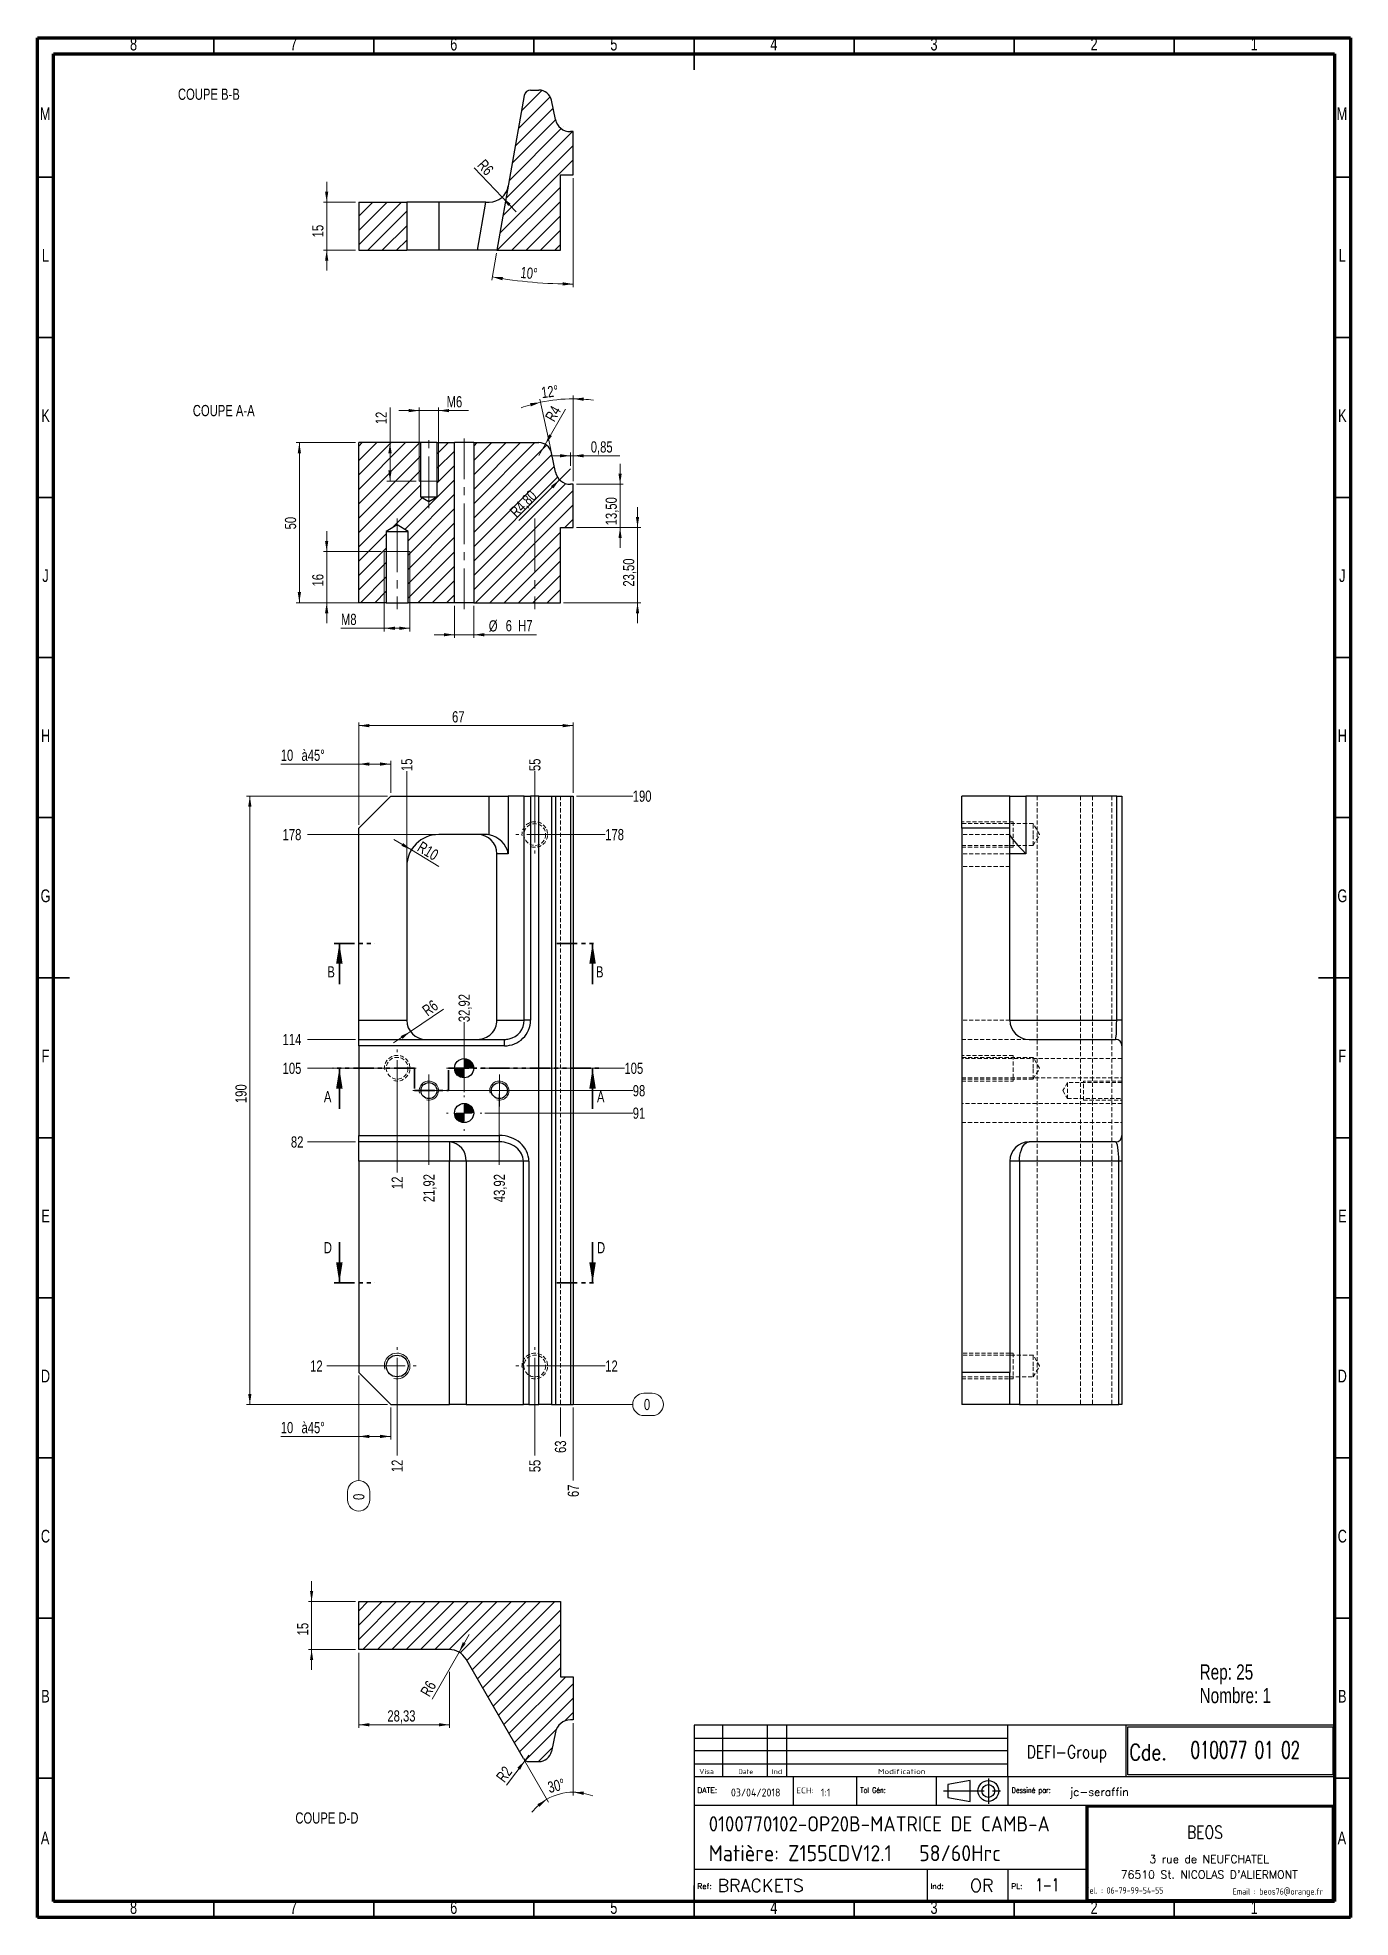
# Model space of a CAD drawing. Header units: millimetres. Extents: x 5 to 415, y 5 to 592.
import ezdxf

# ---------------------------------------------------------------- set-up
doc = ezdxf.new("R2010")
doc.units = ezdxf.units.MM
for name, pattern in [('CENTERX2', [20.32, 12.7, -2.54, 2.54, -2.54]), ('HIDDEN', [1.905, 1.27, -0.635]), ('PHANTOM', [12.7, 6.35, -1.27, 1.27, -1.27, 1.27, -1.27])]:
    doc.linetypes.add(name, pattern=pattern)
doc.layers.add('DIMENSIONS', color=176, linetype='Continuous')
doc.styles.add('SLDTEXTSTYLE0', font='TXT', dxfattribs={"width": 0.75})
doc.styles.add('SLDTEXTSTYLE1', font='ISOCP')
doc.styles.add('SLDTEXTSTYLE10', font='ISOCP', dxfattribs={"width": 1.147311})
doc.styles.add('SLDTEXTSTYLE11', font='ISOCP', dxfattribs={"width": 1.385904})
doc.styles.add('SLDTEXTSTYLE12', font='ISOCP', dxfattribs={"width": 1.246461})
doc.styles.add('SLDTEXTSTYLE13', font='ROMAND')
doc.styles.add('SLDTEXTSTYLE2', font='ROMANT', dxfattribs={"width": 0.8})
doc.styles.add('SLDTEXTSTYLE3', font='ISOCP', dxfattribs={"width": 0.8})
doc.styles.add('SLDTEXTSTYLE4', font='ROMANS', dxfattribs={"width": 0.8})
doc.styles.add('SLDTEXTSTYLE5', font='ROMANT')
doc.styles.add('SLDTEXTSTYLE6', font='ROMANS')
doc.styles.add('SLDTEXTSTYLE7', font='ROMANT', dxfattribs={"width": 0.65})
doc.styles.add('SLDTEXTSTYLE8', font='ISOCP', dxfattribs={"width": 1.446157})
doc.styles.add('SLDTEXTSTYLE9', font='ISOCP', dxfattribs={"width": 1.294402})
doc.dimstyles.new('SLDDIMSTYLE0', dxfattribs={"dimtxt": 3.5, "dimasz": 3.302, "dimexe": 0, "dimexo": 0.0625, "dimgap": 0.875, "dimtad": 0, "dimtih": 1, "dimtoh": 1, "dimdec": 0, "dimrnd": 1e-09, "dimdsep": 46, "dimtxsty": 'SLDTEXTSTYLE0', "dimblk1": 'NONE', "dimblk2": 'NONE', "dimsah": 1, "dimcen": 0.09, "dimadec": 0, "dimazin": 2, "dimtfac": 1, "dimtdec": 0, "dimtofl": 0, "dimtmove": 0, "dimatfit": 3, "dimldrblk": 'NONE', "dimfxl": 1, "dimfrac": 2, "dimtolj": 1, "dimtzin": 12, "dimarcsym": 0})
doc.dimstyles.new('SLDDIMSTYLE1', dxfattribs={"dimtxt": 3.5, "dimasz": 3.302, "dimexe": 0, "dimexo": 0.0625, "dimgap": 0.875, "dimtad": 0, "dimtih": 1, "dimtoh": 1, "dimrnd": 1e-09, "dimzin": 12, "dimdsep": 46, "dimtxsty": 'SLDTEXTSTYLE0', "dimblk1": 'NONE', "dimblk2": 'NONE', "dimsah": 1, "dimcen": 0.09, "dimadec": 0, "dimazin": 3, "dimtfac": 1, "dimtofl": 0, "dimtmove": 0, "dimatfit": 3, "dimldrblk": 'NONE', "dimfxl": 1, "dimfrac": 2, "dimtolj": 1, "dimtzin": 12, "dimarcsym": 0})
doc.dimstyles.new('SLDDIMSTYLE2', dxfattribs={"dimtxt": 3.5, "dimasz": 3.302, "dimexe": 0, "dimexo": 0.0625, "dimgap": 0.875, "dimtad": 1, "dimrnd": 1e-09, "dimzin": 12, "dimdsep": 46, "dimtxsty": 'SLDTEXTSTYLE0', "dimsah": 1, "dimcen": 0, "dimadec": 0, "dimazin": 3, "dimtfac": 1, "dimtofl": 0, "dimtmove": 0, "dimatfit": 3, "dimfxl": 1, "dimfrac": 2, "dimtolj": 1, "dimtzin": 12, "dimarcsym": 0})
doc.dimstyles.new('SLDDIMSTYLE3', dxfattribs={"dimtxt": 3.5, "dimasz": 3.302, "dimexe": 0, "dimexo": 0.0625, "dimgap": 0.875, "dimtad": 1, "dimrnd": 1e-09, "dimzin": 12, "dimdsep": 46, "dimtxsty": 'SLDTEXTSTYLE0', "dimsah": 1, "dimcen": 0, "dimadec": 0, "dimazin": 3, "dimtfac": 1, "dimtofl": 0, "dimtmove": 1, "dimatfit": 3, "dimfxl": 1, "dimfrac": 2, "dimtolj": 1, "dimtzin": 12, "dimarcsym": 0})
doc.dimstyles.new('SLDDIMSTYLE4', dxfattribs={"dimtxt": 3.5, "dimasz": 3.302, "dimexe": 0, "dimexo": 0.0625, "dimgap": 0.875, "dimtad": 1, "dimrnd": 1e-09, "dimzin": 12, "dimdsep": 46, "dimtxsty": 'SLDTEXTSTYLE0', "dimsah": 1, "dimcen": 0.09, "dimadec": 0, "dimazin": 3, "dimtfac": 1, "dimtofl": 0, "dimtmove": 0, "dimatfit": 3, "dimfxl": 1, "dimfrac": 2, "dimtolj": 1, "dimtzin": 12, "dimarcsym": 0})
doc.dimstyles.new('SLDDIMSTYLE5', dxfattribs={"dimtxt": 3.5, "dimasz": 3.302, "dimexe": 0, "dimexo": 0.0625, "dimgap": 0.875, "dimtad": 1, "dimrnd": 1e-09, "dimzin": 12, "dimdsep": 46, "dimtxsty": 'SLDTEXTSTYLE0', "dimsah": 1, "dimcen": 0.09, "dimadec": 0, "dimazin": 3, "dimtfac": 1, "dimtmove": 0, "dimatfit": 0, "dimfxl": 1, "dimfrac": 2, "dimtolj": 1, "dimtzin": 12, "dimarcsym": 0})
doc.dimstyles.new('SLDDIMSTYLE6', dxfattribs={"dimtxt": 3.5, "dimasz": 3.302, "dimexe": 0, "dimexo": 0.0625, "dimgap": 0.875, "dimtad": 1, "dimrnd": 1e-09, "dimdsep": 46, "dimtxsty": 'SLDTEXTSTYLE0', "dimsah": 1, "dimcen": 0.09, "dimadec": 0, "dimazin": 2, "dimtfac": 1, "dimtmove": 0, "dimatfit": 0, "dimfxl": 1, "dimfrac": 2, "dimtolj": 1, "dimtzin": 12, "dimarcsym": 0})
doc.dimstyles.new('SLDDIMSTYLE7', dxfattribs={"dimtxt": 3.5, "dimasz": 3.302, "dimexe": 0, "dimexo": 0.0625, "dimgap": 0.875, "dimtad": 1, "dimdec": 4, "dimzin": 12, "dimdsep": 46, "dimtxsty": 'SLDTEXTSTYLE0', "dimsah": 1, "dimcen": 0.09, "dimazin": 3, "dimtfac": 1, "dimtofl": 0, "dimtmove": 0, "dimatfit": 3, "dimfxl": 1, "dimfrac": 2, "dimtolj": 1, "dimtzin": 12, "dimarcsym": 0})

msp = doc.modelspace()

# ---------------------------------------------------------------- texts
at = {"color": 7, "linetype": 'Continuous', "lineweight": 0, "attachment_point": 2, "style": 'SLDTEXTSTYLE0'}
for s, insert, char_height in [('8', (34.96004, 592.06015), 3.96875), ('7', (84.96004, 592.06015), 3.96875), ('6', (134.96004, 592.06015), 3.96875), ('5', (184.96004, 592.06015), 3.96875), ('4', (234.96004, 592.06015), 3.96875), ('3', (284.96004, 592.06015), 3.96875), ('2', (334.96004, 592.06015), 3.96875), ('1', (384.96004, 592.06015), 3.96875), ('COUPE B-B', (58.48848, 576.18085), 3.5), ('M', (7.36174, 570.31015), 3.96875), ('M', (412.36174, 570.31015), 3.96875), ('L', (7.45452, 526.06015), 3.96875), ('L', (412.45452, 526.06015), 3.96875), ('K', (7.48852, 476.06015), 3.96875), ('COUPE A-A', (63.13145, 477.37703), 3.5), ('K', (412.48852, 476.06015), 3.96875), ('J', (7.46509, 426.06015), 3.96875), ('J', (412.46509, 426.06015), 3.96875), ('H', (7.49035, 376.06015), 3.96875), ('H', (412.49035, 376.06015), 3.96875), ('G', (7.48668, 326.06015), 3.96875), ('G', (412.48668, 326.06015), 3.96875), ('F', (7.45774, 276.06015), 3.96875), ('F', (412.45774, 276.06015), 3.96875), ('E', (7.50781, 226.06015), 3.96875), ('E', (412.50781, 226.06015), 3.96875), ('D', (7.45269, 176.06015), 3.96875), ('D', (412.45269, 176.06015), 3.96875), ('C', (7.45866, 126.06015), 3.96875), ('C', (412.45866, 126.06015), 3.96875), ('B', (7.4706, 76.06015), 3.96875), ('B', (412.4706, 76.06015), 3.96875), ('COUPE D-D', (95.35168, 37.80159), 3.5), ('A', (7.33969, 31.81015), 3.96875), ('A', (412.33969, 31.81015), 3.96875), ('8', (34.96004, 10.06015), 3.96875), ('7', (84.96004, 10.06015), 3.96875), ('6', (134.96004, 10.06015), 3.96875), ('5', (184.96004, 10.06015), 3.96875), ('4', (234.96004, 10.06015), 3.96875), ('3', (284.96004, 10.06015), 3.96875), ('2', (334.96004, 10.06015), 3.96875), ('1', (384.96004, 10.06015), 3.96875)]:
    msp.add_mtext(s, dxfattribs=dict(at, insert=insert, char_height=char_height))
at = {"color": 7, "linetype": 'Continuous', "char_height": 3.5, "attachment_point": 1, "style": 'SLDTEXTSTYLE0'}
for s, insert in [('B', (95.49591, 302.07407)), ('B', (179.39287, 302.07407)), ('A', (94.4176, 263.07407)), ('A', (179.70096, 263.07407)), ('D', (94.38612, 215.9195)), ('D', (179.70995, 215.9195))]:
    msp.add_mtext(s, dxfattribs=dict(at, insert=insert))
at = {"layer": 'DIMENSIONS'}
for s, insert, char_height, attachment_point, style in [('Cde.', (346, 59.12589), 5, 1, 'SLDTEXTSTYLE2'), ('010077 01 02', (365.07785, 59.93983), 5.2916667, 1, 'SLDTEXTSTYLE7'), ('DEFI-Group', (326.4195, 58.70072), 4, 2, 'SLDTEXTSTYLE2'), ('Visa', (211.6551, 51.34751), 1.567052, 1, 'SLDTEXTSTYLE12'), ('Date', (223.82407, 51.28334), 1.492431, 1, 'SLDTEXTSTYLE10'), ('Ind', (234.25446, 51.28334), 1.492431, 1, 'SLDTEXTSTYLE11'), ('Modification', (267.48919, 51.34751), 1.5670523, 1, 'SLDTEXTSTYLE8'), ('DATE:', (211.03411, 45.59841), 1.727675, 1, 'SLDTEXTSTYLE6'), ('03/04/2018', (221.53289, 45.25347), 2.5, 1, 'SLDTEXTSTYLE1'), ('ECH:', (241.91066, 45.55991), 1.814059, 1, 'SLDTEXTSTYLE9'), ('1:1', (249.61977, 45.24035), 2.5, 1, 'SLDTEXTSTYLE1'), ('Tol Gén:', (261.95157, 45.59841), 1.727675, 1, 'SLDTEXTSTYLE4'), ('Dessiné par:', (309.22087, 45.59841), 1.7276752, 1, 'SLDTEXTSTYLE4'), ('jc-seraffin', (327.35515, 45.41997), 2.5, 1, 'SLDTEXTSTYLE5'), ('0100770102-OP20B-MATRICE DE CAMB-A', (214.60273, 36.59626), 4.7625, 1, 'SLDTEXTSTYLE1'), ('BEOS', (369.57079, 33.59488), 4, 2, 'SLDTEXTSTYLE2'), ('Matière: Z155CDV12.1   58/60Hrc', (214.60273, 27.56351), 5, 1, 'SLDTEXTSTYLE1'), ('3 rue de NEUFCHATEL', (370.90924, 24.44835), 2.5, 2, 'SLDTEXTSTYLE13'), ("76510 St. NICOLAS D'ALIERMONT", (370.90254, 19.62324), 2.5, 2, 'SLDTEXTSTYLE13'), ('Ref:', (211.03411, 15.59841), 1.727675, 1, 'SLDTEXTSTYLE6'), ('BRACKETS', (217.33673, 16.95138), 4, 1, 'SLDTEXTSTYLE5'), ('Ind:', (283.82565, 15.59841), 1.727675, 1, 'SLDTEXTSTYLE6'), ('OR', (296.19394, 16.95138), 4, 1, 'SLDTEXTSTYLE5'), ('PL:', (309.03411, 15.59841), 1.727675, 1, 'SLDTEXTSTYLE6'), ('1-1', (316.65089, 17.17305), 4, 1, 'SLDTEXTSTYLE7'), ('Tel. : 06-79-99-54-55', (344.36027, 14.42858), 2, 2, 'SLDTEXTSTYLE3'), ('Email : beos76@orange.fr', (392.37248, 14.0972), 2, 2, 'SLDTEXTSTYLE3')]:
    msp.add_mtext(s, dxfattribs=dict(at, insert=insert, char_height=char_height, attachment_point=attachment_point, style=style))

# ---------------------------------------------------------------- blocks, each defined once
blk = doc.blocks.new('SW_NOTE_0')
at = {"color": 0, "linetype": 'Continuous', "lineweight": 0, "char_height": 4.763, "attachment_point": 1, "style": 'SLDTEXTSTYLE0'}
for s, insert in [('Rep: 25', (0, 6.14)), ('Nombre: 1', (0, -1.21))]:
    blk.add_mtext(s, dxfattribs=dict(at, insert=insert))
blk = doc.blocks.new('_D')
at = {"color": 7, "linetype": 'Continuous', "lineweight": 18}
for p, q in [((157.71, 165.22), (190.87, 165.22)), ((194.36, 168.71), (196.95, 168.71)), ((196.95, 161.73), (194.36, 161.73))]:
    blk.add_line(p, q, dxfattribs=at)
for centre, start, end in [((194.36, 165.22), 90, 270), ((196.95, 165.22), 270, 90)]:
    blk.add_arc(centre, 3.49, start, end, dxfattribs=at)
at = {"color": 7, "linetype": 'Continuous', "lineweight": 18, "insert": (194.36, 166.95), "char_height": 3.5, "attachment_point": 1, "style": 'SLDTEXTSTYLE0'}
blk.add_mtext('0', dxfattribs=at)
blk = doc.blocks.new('_None')
blk = doc.blocks.new('_D_1')
at = {"color": 7, "linetype": 'Continuous', "lineweight": 18}
blk.add_line((116.28, 177.22), (95.28, 177.22), dxfattribs=at)
at = {"color": 7, "linetype": 'Continuous', "lineweight": 18, "insert": (90.11, 178.95), "char_height": 3.5, "attachment_point": 1, "style": 'SLDTEXTSTYLE0'}
blk.add_mtext('12', dxfattribs=at)
blk = doc.blocks.new('_D_2')
at = {"color": 7, "linetype": 'Continuous', "lineweight": 18}
blk.add_line((161.28, 177.22), (182.28, 177.22), dxfattribs=at)
at = {"color": 7, "linetype": 'Continuous', "lineweight": 18, "insert": (182.28, 178.95), "char_height": 3.5, "attachment_point": 1, "style": 'SLDTEXTSTYLE0'}
blk.add_mtext('12', dxfattribs=at)
blk = doc.blocks.new('_D_3')
at = {"color": 7, "linetype": 'Continuous', "lineweight": 18}
blk.add_line((104.28, 247.22), (89.28, 247.22), dxfattribs=at)
at = {"color": 7, "linetype": 'Continuous', "lineweight": 18, "insert": (84.11, 248.95), "char_height": 3.5, "attachment_point": 1, "style": 'SLDTEXTSTYLE0'}
blk.add_mtext('82', dxfattribs=at)
blk = doc.blocks.new('_D_4')
at = {"color": 7, "linetype": 'Continuous', "lineweight": 18}
blk.add_line((144.7, 256.22), (190.87, 256.22), dxfattribs=at)
at = {"color": 7, "linetype": 'Continuous', "lineweight": 18, "insert": (190.87, 257.95), "char_height": 3.5, "attachment_point": 1, "style": 'SLDTEXTSTYLE0'}
blk.add_mtext('91', dxfattribs=at)
blk = doc.blocks.new('_D_5')
at = {"color": 7, "linetype": 'Continuous', "lineweight": 18}
blk.add_line((128.2, 263.22), (190.87, 263.22), dxfattribs=at)
at = {"color": 7, "linetype": 'Continuous', "lineweight": 18, "insert": (190.87, 264.95), "char_height": 3.5, "attachment_point": 1, "style": 'SLDTEXTSTYLE0'}
blk.add_mtext('98', dxfattribs=at)
blk = doc.blocks.new('_D_6')
at = {"color": 7, "linetype": 'Continuous', "lineweight": 18}
blk.add_line((144.7, 270.22), (188.28, 270.22), dxfattribs=at)
at = {"color": 7, "linetype": 'Continuous', "lineweight": 18, "insert": (188.28, 271.95), "char_height": 3.5, "attachment_point": 1, "style": 'SLDTEXTSTYLE0'}
blk.add_mtext('105', dxfattribs=at)
blk = doc.blocks.new('_D_7')
at = {"color": 7, "linetype": 'Continuous', "lineweight": 18}
blk.add_line((116.28, 270.22), (89.28, 270.22), dxfattribs=at)
at = {"color": 7, "linetype": 'Continuous', "lineweight": 18, "insert": (81.52, 271.95), "char_height": 3.5, "attachment_point": 1, "style": 'SLDTEXTSTYLE0'}
blk.add_mtext('105', dxfattribs=at)
blk = doc.blocks.new('_D_8')
at = {"color": 7, "linetype": 'Continuous', "lineweight": 18}
blk.add_line((104.28, 279.22), (89.28, 279.22), dxfattribs=at)
at = {"color": 7, "linetype": 'Continuous', "lineweight": 18, "insert": (81.52, 280.95), "char_height": 3.5, "attachment_point": 1, "style": 'SLDTEXTSTYLE0'}
blk.add_mtext('114', dxfattribs=at)
blk = doc.blocks.new('_D_9')
at = {"color": 7, "linetype": 'Continuous', "lineweight": 18}
blk.add_line((161.28, 343.22), (182.28, 343.22), dxfattribs=at)
at = {"color": 7, "linetype": 'Continuous', "lineweight": 18, "insert": (182.28, 344.95), "char_height": 3.5, "attachment_point": 1, "style": 'SLDTEXTSTYLE0'}
blk.add_mtext('178', dxfattribs=at)
blk = doc.blocks.new('_D_10')
at = {"color": 7, "linetype": 'Continuous', "lineweight": 18}
blk.add_line((129.28, 343.22), (89.28, 343.22), dxfattribs=at)
at = {"color": 7, "linetype": 'Continuous', "lineweight": 18, "insert": (81.52, 344.95), "char_height": 3.5, "attachment_point": 1, "style": 'SLDTEXTSTYLE0'}
blk.add_mtext('178', dxfattribs=at)
blk = doc.blocks.new('_D_11')
at = {"color": 7, "linetype": 'Continuous', "lineweight": 18}
blk.add_line((173.28, 355.22), (190.87, 355.22), dxfattribs=at)
at = {"color": 7, "linetype": 'Continuous', "lineweight": 18, "insert": (190.87, 356.95), "char_height": 3.5, "attachment_point": 1, "style": 'SLDTEXTSTYLE0'}
blk.add_mtext('190', dxfattribs=at)
blk = doc.blocks.new('_D_12')
at = {"color": 7, "linetype": 'Continuous', "lineweight": 18}
for p, q in [((105.28, 174.22), (105.28, 141.46)), ((101.79, 135.38), (101.79, 137.97)), ((108.77, 137.97), (108.77, 135.38))]:
    blk.add_line(p, q, dxfattribs=at)
for centre, start, end in [((105.28, 137.97), 0, 180), ((105.28, 135.38), 180, 0)]:
    blk.add_arc(centre, 3.49, start, end, dxfattribs=at)
at = {"color": 7, "linetype": 'Continuous', "lineweight": 18, "insert": (103.55, 135.38), "char_height": 3.5, "attachment_point": 1, "rotation": 90, "style": 'SLDTEXTSTYLE0'}
blk.add_mtext('0', dxfattribs=at)
blk = doc.blocks.new('_D_13')
at = {"color": 7, "linetype": 'Continuous', "lineweight": 18}
blk.add_line((117.28, 269.22), (117.28, 237.65), dxfattribs=at)
at = {"color": 7, "linetype": 'Continuous', "lineweight": 18, "insert": (115.55, 232.48), "char_height": 3.5, "attachment_point": 1, "rotation": 90, "style": 'SLDTEXTSTYLE0'}
blk.add_mtext('12', dxfattribs=at)
blk = doc.blocks.new('_D_14')
at = {"color": 7, "linetype": 'Continuous', "lineweight": 18}
blk.add_line((117.28, 176.22), (117.28, 149.22), dxfattribs=at)
at = {"color": 7, "linetype": 'Continuous', "lineweight": 18, "insert": (115.55, 144.05), "char_height": 3.5, "attachment_point": 1, "rotation": 90, "style": 'SLDTEXTSTYLE0'}
blk.add_mtext('12', dxfattribs=at)
blk = doc.blocks.new('_D_15')
at = {"color": 7, "linetype": 'Continuous', "lineweight": 18}
blk.add_line((120.28, 334.22), (120.28, 363.03), dxfattribs=at)
at = {"color": 7, "linetype": 'Continuous', "lineweight": 18, "insert": (118.55, 363.03), "char_height": 3.5, "attachment_point": 1, "rotation": 90, "style": 'SLDTEXTSTYLE0'}
blk.add_mtext('15', dxfattribs=at)
blk = doc.blocks.new('_D_16')
at = {"color": 7, "linetype": 'Continuous', "lineweight": 18}
blk.add_line((127.2, 262.22), (127.2, 240.02), dxfattribs=at)
at = {"color": 7, "linetype": 'Continuous', "lineweight": 18, "insert": (125.47, 228.39), "char_height": 3.5, "attachment_point": 1, "rotation": 90, "style": 'SLDTEXTSTYLE0'}
blk.add_mtext('21,92', dxfattribs=at)
blk = doc.blocks.new('_D_17')
at = {"color": 7, "linetype": 'Continuous', "lineweight": 18}
blk.add_line((138.2, 262.72), (138.2, 284.62), dxfattribs=at)
at = {"color": 7, "linetype": 'Continuous', "lineweight": 18, "insert": (136.47, 284.62), "char_height": 3.5, "attachment_point": 1, "rotation": 90, "style": 'SLDTEXTSTYLE0'}
blk.add_mtext('32,92', dxfattribs=at)
blk = doc.blocks.new('_D_18')
at = {"color": 7, "linetype": 'Continuous', "lineweight": 18}
blk.add_line((149.2, 262.22), (149.2, 240.02), dxfattribs=at)
at = {"color": 7, "linetype": 'Continuous', "lineweight": 18, "insert": (147.47, 228.39), "char_height": 3.5, "attachment_point": 1, "rotation": 90, "style": 'SLDTEXTSTYLE0'}
blk.add_mtext('43,92', dxfattribs=at)
blk = doc.blocks.new('_D_19')
at = {"color": 7, "linetype": 'Continuous', "lineweight": 18}
blk.add_line((160.28, 176.22), (160.28, 149.22), dxfattribs=at)
at = {"color": 7, "linetype": 'Continuous', "lineweight": 18, "insert": (158.55, 144.05), "char_height": 3.5, "attachment_point": 1, "rotation": 90, "style": 'SLDTEXTSTYLE0'}
blk.add_mtext('55', dxfattribs=at)
blk = doc.blocks.new('_D_20')
at = {"color": 7, "linetype": 'Continuous', "lineweight": 18}
blk.add_line((160.28, 344.22), (160.28, 363.03), dxfattribs=at)
at = {"color": 7, "linetype": 'Continuous', "lineweight": 18, "insert": (158.55, 363.03), "char_height": 3.5, "attachment_point": 1, "rotation": 90, "style": 'SLDTEXTSTYLE0'}
blk.add_mtext('55', dxfattribs=at)
blk = doc.blocks.new('_D_21')
at = {"color": 7, "linetype": 'Continuous', "lineweight": 18}
blk.add_line((168.28, 164.22), (168.28, 155.22), dxfattribs=at)
at = {"color": 7, "linetype": 'Continuous', "lineweight": 18, "insert": (166.55, 150.05), "char_height": 3.5, "attachment_point": 1, "rotation": 90, "style": 'SLDTEXTSTYLE0'}
blk.add_mtext('63', dxfattribs=at)
blk = doc.blocks.new('_D_22')
at = {"color": 7, "linetype": 'Continuous', "lineweight": 18}
blk.add_line((172.28, 164.22), (172.28, 141.46), dxfattribs=at)
at = {"color": 7, "linetype": 'Continuous', "lineweight": 18, "insert": (170.55, 136.29), "char_height": 3.5, "attachment_point": 1, "rotation": 90, "style": 'SLDTEXTSTYLE0'}
blk.add_mtext('67', dxfattribs=at)
blk = doc.blocks.new('_D_23')
at = {"color": 7, "linetype": 'Continuous', "lineweight": 18}
for q in [(116.3, 341.69), (130.28, 333.22)]:
    blk.add_line((121.73, 338.4), q, dxfattribs=at)
blk.add_solid([(121.73, 338.4), (119.17, 340.54), (118.64, 339.67)], dxfattribs=at)
at = {"color": 7, "linetype": 'Continuous', "lineweight": 18, "insert": (125.07, 341.27), "char_height": 3.5, "attachment_point": 1, "rotation": 328.81319, "style": 'SLDTEXTSTYLE0'}
blk.add_mtext('R10', dxfattribs=at)
blk = doc.blocks.new('_D_24')
at = {"color": 7, "linetype": 'Continuous', "lineweight": 18}
for q in [(131.78, 288.7), (116.18, 278.12)]:
    blk.add_line((121.43, 281.69), q, dxfattribs=at)
blk.add_solid([(121.43, 281.69), (118.41, 280.25), (118.98, 279.41)], dxfattribs=at)
at = {"color": 7, "linetype": 'Continuous', "lineweight": 18, "insert": (124.74, 289.16), "char_height": 3.5, "attachment_point": 1, "rotation": 36.06644, "style": 'SLDTEXTSTYLE0'}
blk.add_mtext('R6', dxfattribs=at)
blk = doc.blocks.new('_D_25')
at = {"color": 7, "linetype": 'Continuous', "lineweight": 18}
for p, q in [((105.28, 346.22), (105.28, 378.22)), ((105.28, 377.22), (172.28, 377.22)), ((172.28, 356.22), (172.28, 378.22))]:
    blk.add_line(p, q, dxfattribs=at)
for points in [[(105.28, 377.22), (108.58, 376.71), (108.58, 377.73)], [(172.28, 377.22), (168.98, 377.73), (168.98, 376.71)]]:
    blk.add_solid(points, dxfattribs=at)
at = {"color": 7, "linetype": 'Continuous', "lineweight": 18, "insert": (134.44, 381.73), "char_height": 3.5, "attachment_point": 1, "style": 'SLDTEXTSTYLE0'}
blk.add_mtext('67', dxfattribs=at)
blk = doc.blocks.new('_D_26')
at = {"color": 7, "linetype": 'Continuous', "lineweight": 18}
for p, q in [((114.28, 355.22), (70.28, 355.22)), ((71.28, 355.22), (71.28, 165.22)), ((114.28, 165.22), (70.28, 165.22))]:
    blk.add_line(p, q, dxfattribs=at)
for points in [[(71.28, 355.22), (70.77, 351.92), (71.79, 351.92)], [(71.28, 165.22), (71.79, 168.52), (70.77, 168.52)]]:
    blk.add_solid(points, dxfattribs=at)
at = {"color": 7, "linetype": 'Continuous', "lineweight": 18, "insert": (66.77, 259.34), "char_height": 3.5, "attachment_point": 1, "rotation": 90, "style": 'SLDTEXTSTYLE0'}
blk.add_mtext('190', dxfattribs=at)
blk = doc.blocks.new('_D_27')
at = {"color": 7, "linetype": 'Continuous', "lineweight": 18}
for p, q in [((105.28, 365.22), (80.94, 365.22)), ((105.28, 346.22), (105.28, 366.22)), ((105.28, 365.22), (115.28, 365.22)), ((115.28, 356.22), (115.28, 366.22))]:
    blk.add_line(p, q, dxfattribs=at)
for points in [[(105.28, 365.22), (108.58, 364.71), (108.58, 365.73)], [(115.28, 365.22), (111.98, 365.73), (111.98, 364.71)]]:
    blk.add_solid(points, dxfattribs=at)
at = {"color": 7, "linetype": 'Continuous', "lineweight": 18, "char_height": 3.5, "attachment_point": 1, "style": 'SLDTEXTSTYLE0'}
for s, insert in [('à45°', (87.42, 369.73)), ('10', (80.94, 369.73))]:
    blk.add_mtext(s, dxfattribs=dict(at, insert=insert))
blk = doc.blocks.new('_D_28')
at = {"color": 7, "linetype": 'Continuous', "lineweight": 18}
for p, q in [((105.28, 174.22), (105.28, 154.22)), ((115.28, 164.22), (115.28, 154.22)), ((105.28, 155.22), (80.94, 155.22)), ((105.28, 155.22), (115.28, 155.22))]:
    blk.add_line(p, q, dxfattribs=at)
for points in [[(105.28, 155.22), (108.58, 154.71), (108.58, 155.73)], [(115.28, 155.22), (111.98, 155.73), (111.98, 154.71)]]:
    blk.add_solid(points, dxfattribs=at)
at = {"color": 7, "linetype": 'Continuous', "lineweight": 18, "char_height": 3.5, "attachment_point": 1, "style": 'SLDTEXTSTYLE0'}
for s, insert in [('10', (80.94, 159.73)), ('à45°', (87.42, 159.73))]:
    blk.add_mtext(s, dxfattribs=dict(at, insert=insert))
blk = doc.blocks.new('SW_CENTERMARKSYMBOL_0')
at = {"color": 0, "linetype": 'Continuous', "lineweight": 0}
for p, q in [((0, 5), (0, 5.9)), ((-5, 0), (-5.9, 0)), ((0, 0), (-2.5, 0)), ((0, 0), (0, 2.5)), ((0, 0), (0, -2.5)), ((0, 0), (2.5, 0)), ((5, 0), (5.9, 0)), ((0, -5), (0, -5.9))]:
    blk.add_line(p, q, dxfattribs=at)
blk = doc.blocks.new('SW_CENTERMARKSYMBOL_1')
at = {"color": 0, "linetype": 'Continuous', "lineweight": 0}
for p, q in [((-2.5, 0), (-5, 0)), ((0, 0), (-2.5, 0)), ((0, 2.5), (0, 5)), ((0, 0), (0, 2.5)), ((0, 0), (0, -2.5)), ((0, 0), (2.5, 0)), ((2.5, 0), (5, 0)), ((0, -2.5), (0, -5))]:
    blk.add_line(p, q, dxfattribs=at)
blk = doc.blocks.new('SW_CENTERMARKSYMBOL_2')
at = {"color": 0, "linetype": 'Continuous', "lineweight": 0}
for p, q in [((-2.5, 0), (-5, 0)), ((0, 0), (-2.5, 0)), ((0, 2.5), (0, 5)), ((0, 0), (0, 2.5)), ((0, 0), (0, -2.5)), ((0, 0), (2.5, 0)), ((2.5, 0), (5, 0)), ((0, -2.5), (0, -5))]:
    blk.add_line(p, q, dxfattribs=at)
blk = doc.blocks.new('SW_CENTERMARKSYMBOL_3')
at = {"color": 0, "linetype": 'Continuous', "lineweight": 0}
for p, q in [((-5, 0), (-5.5, 0)), ((0, 0), (-2.5, 0)), ((0, 5), (0, 5.5)), ((0, 0), (0, 2.5)), ((0, 0), (0, -2.5)), ((0, 0), (2.5, 0)), ((5, 0), (5.5, 0)), ((0, -5), (0, -5.5))]:
    blk.add_line(p, q, dxfattribs=at)
blk = doc.blocks.new('SW_CENTERMARKSYMBOL_4')
at = {"color": 0, "linetype": 'Continuous', "lineweight": 0}
for p, q in [((-5, 0), (-5.5, 0)), ((0, 0), (-2.5, 0)), ((0, 5), (0, 5.5)), ((0, 0), (0, 2.5)), ((0, 0), (0, -2.5)), ((0, 0), (2.5, 0)), ((5, 0), (5.5, 0)), ((0, -5), (0, -5.5))]:
    blk.add_line(p, q, dxfattribs=at)
blk = doc.blocks.new('SW_CENTERMARKSYMBOL_5')
at = {"color": 0, "linetype": 'Continuous', "lineweight": 0}
for p, q in [((0, 5), (0, 5.9)), ((-5, 0), (-5.9, 0)), ((0, 0), (-2.5, 0)), ((0, 0), (0, 2.5)), ((0, 0), (0, -2.5)), ((0, 0), (2.5, 0)), ((5, 0), (5.9, 0)), ((0, -5), (0, -5.9))]:
    blk.add_line(p, q, dxfattribs=at)
blk = doc.blocks.new('SW_CENTERMARKSYMBOL_6')
at = {"color": 0, "linetype": 'Continuous', "lineweight": 0}
for p, q in [((0, 5), (0, 5.9)), ((-5, 0), (-5.9, 0)), ((0, 0), (-2.5, 0)), ((0, 0), (0, 2.5)), ((0, 0), (0, -2.5)), ((0, 0), (2.5, 0)), ((5, 0), (5.9, 0)), ((0, -5), (0, -5.9))]:
    blk.add_line(p, q, dxfattribs=at)
blk = doc.blocks.new('SW_CENTERMARKSYMBOL_7')
at = {"color": 0, "linetype": 'Continuous', "lineweight": 0}
for p, q in [((0, 5), (0, 5.9)), ((-5, 0), (-5.9, 0)), ((0, 0), (-2.5, 0)), ((0, 0), (0, 2.5)), ((0, 0), (0, -2.5)), ((0, 0), (2.5, 0)), ((5, 0), (5.9, 0)), ((0, -5), (0, -5.9))]:
    blk.add_line(p, q, dxfattribs=at)
blk = doc.blocks.new('SW_DOWELSYMBOL_0')
at = {"linetype": 'Continuous', "lineweight": 0}
h = blk.add_hatch(color=0, dxfattribs=at)
edge = h.paths.add_edge_path(flags=0)
edge.add_arc((0, 0), 3, 180, 270)
edge.add_line((0, -3), (0, 0))
edge.add_line((0, 0), (-3, 0))
h = blk.add_hatch(color=0, dxfattribs=at)
edge = h.paths.add_edge_path(flags=0)
edge.add_arc((0, 0), 3, 0, 90)
edge.add_line((0, 3), (0, 0))
edge.add_line((0, 0), (3, 0))
at = {"color": 0, "linetype": 'Continuous', "lineweight": 0}
blk.add_circle((0, 0), 3, dxfattribs=at)
blk = doc.blocks.new('SW_DOWELSYMBOL_1')
at = {"linetype": 'Continuous', "lineweight": 0}
h = blk.add_hatch(color=0, dxfattribs=at)
edge = h.paths.add_edge_path(flags=0)
edge.add_arc((0, 0), 3, 180, 270)
edge.add_line((0, -3), (0, 0))
edge.add_line((0, 0), (-3, 0))
h = blk.add_hatch(color=0, dxfattribs=at)
edge = h.paths.add_edge_path(flags=0)
edge.add_arc((0, 0), 3, 0, 90)
edge.add_line((0, 3), (0, 0))
edge.add_line((0, 0), (3, 0))
at = {"color": 0, "linetype": 'Continuous', "lineweight": 0}
blk.add_circle((0, 0), 3, dxfattribs=at)
blk = doc.blocks.new('_D_29')
at = {"color": 7, "linetype": 'Continuous', "lineweight": 18}
for p, q in [((113.28, 430.62), (113.28, 406.63)), ((121.28, 430.62), (121.28, 406.63)), ((113.28, 407.63), (99.74, 407.63)), ((121.28, 407.63), (113.28, 407.63))]:
    blk.add_line(p, q, dxfattribs=at)
for points in [[(113.28, 407.63), (116.58, 407.13), (116.58, 408.14)], [(121.28, 407.63), (117.98, 408.14), (117.98, 407.13)]]:
    blk.add_solid(points, dxfattribs=at)
at = {"color": 7, "linetype": 'Continuous', "lineweight": 18, "insert": (99.74, 412.15), "char_height": 3.5, "attachment_point": 1, "style": 'SLDTEXTSTYLE0'}
blk.add_mtext('M8', dxfattribs=at)
blk = doc.blocks.new('_D_30')
at = {"color": 7, "linetype": 'Continuous', "lineweight": 18}
for p, q in [((95.28, 431.62), (95.28, 437.97)), ((112.28, 431.62), (94.28, 431.62)), ((95.28, 415.62), (95.28, 431.62)), ((112.28, 415.62), (94.28, 415.62)), ((95.28, 415.62), (95.28, 409.27))]:
    blk.add_line(p, q, dxfattribs=at)
for points in [[(95.28, 431.62), (95.79, 434.92), (94.77, 434.92)], [(95.28, 415.62), (94.77, 412.31), (95.79, 412.31)]]:
    blk.add_solid(points, dxfattribs=at)
at = {"color": 7, "linetype": 'Continuous', "lineweight": 18, "insert": (90.77, 420.69), "char_height": 3.5, "attachment_point": 1, "rotation": 90, "style": 'SLDTEXTSTYLE0'}
blk.add_mtext('16', dxfattribs=at)
blk = doc.blocks.new('_D_31')
at = {"color": 7, "linetype": 'Continuous', "lineweight": 18}
for p, q in [((104.28, 465.62), (85.75, 465.62)), ((86.75, 415.62), (86.75, 465.62)), ((104.28, 415.62), (85.75, 415.62))]:
    blk.add_line(p, q, dxfattribs=at)
for points in [[(86.75, 465.62), (86.24, 462.31), (87.26, 462.31)], [(86.75, 415.62), (87.26, 418.92), (86.24, 418.92)]]:
    blk.add_solid(points, dxfattribs=at)
at = {"color": 7, "linetype": 'Continuous', "lineweight": 18, "insert": (82.24, 438.52), "char_height": 3.5, "attachment_point": 1, "rotation": 90, "style": 'SLDTEXTSTYLE0'}
blk.add_mtext('50', dxfattribs=at)
blk = doc.blocks.new('_D_32')
at = {"color": 7, "linetype": 'Continuous', "lineweight": 18}
for p, q in [((124.2, 475.62), (117.85, 475.62)), ((124.2, 454.62), (124.2, 476.62)), ((124.2, 475.62), (130.2, 475.62)), ((130.2, 454.62), (130.2, 476.62)), ((130.2, 475.62), (139.61, 475.62))]:
    blk.add_line(p, q, dxfattribs=at)
for points in [[(124.2, 475.62), (120.9, 476.12), (120.9, 475.11)], [(130.2, 475.62), (133.51, 475.11), (133.51, 476.12)]]:
    blk.add_solid(points, dxfattribs=at)
at = {"color": 7, "linetype": 'Continuous', "lineweight": 18, "insert": (132.74, 480.13), "char_height": 3.5, "attachment_point": 1, "style": 'SLDTEXTSTYLE0'}
blk.add_mtext('M6', dxfattribs=at)
blk = doc.blocks.new('_D_33')
at = {"color": 7, "linetype": 'Continuous', "lineweight": 18}
for p, q in [((115.06, 465.62), (115.06, 476.54)), ((123.2, 465.62), (114.06, 465.62)), ((115.06, 465.62), (115.06, 453.62)), ((123.2, 453.62), (114.06, 453.62))]:
    blk.add_line(p, q, dxfattribs=at)
for points in [[(115.06, 465.62), (114.55, 462.31), (115.57, 462.31)], [(115.06, 453.62), (115.57, 456.92), (114.55, 456.92)]]:
    blk.add_solid(points, dxfattribs=at)
at = {"color": 7, "linetype": 'Continuous', "lineweight": 18, "insert": (110.55, 471.36), "char_height": 3.5, "attachment_point": 1, "rotation": 90, "style": 'SLDTEXTSTYLE0'}
blk.add_mtext('12', dxfattribs=at)
blk = doc.blocks.new('_D_34')
at = {"color": 7, "linetype": 'Continuous', "lineweight": 18}
for p, q in [((135.2, 414.62), (135.2, 404.62)), ((141.2, 414.62), (141.2, 404.62)), ((135.2, 405.62), (128.85, 405.62)), ((135.2, 405.62), (141.2, 405.62)), ((141.2, 405.62), (160.85, 405.62))]:
    blk.add_line(p, q, dxfattribs=at)
for points in [[(135.2, 405.62), (131.9, 406.12), (131.9, 405.11)], [(141.2, 405.62), (144.51, 405.11), (144.51, 406.12)]]:
    blk.add_solid(points, dxfattribs=at)
at = {"color": 7, "linetype": 'Continuous', "lineweight": 18, "char_height": 3.5, "attachment_point": 1, "style": 'SLDTEXTSTYLE0'}
for s, insert in [('%%c', (145.91, 410.13)), ('6', (151.19, 410.18)), ('H7', (155.09, 410.18))]:
    blk.add_mtext(s, dxfattribs=dict(at, insert=insert))
blk = doc.blocks.new('_D_35')
at = {"color": 7, "linetype": 'Continuous', "lineweight": 18}
for p, q in [((192.36, 439.12), (192.36, 445.47)), ((173.28, 439.12), (193.36, 439.12)), ((192.36, 415.62), (192.36, 439.12)), ((169.28, 415.62), (193.36, 415.62)), ((192.36, 415.62), (192.36, 409.27))]:
    blk.add_line(p, q, dxfattribs=at)
for points in [[(192.36, 439.12), (192.87, 442.42), (191.86, 442.42)], [(192.36, 415.62), (191.86, 412.31), (192.87, 412.31)]]:
    blk.add_solid(points, dxfattribs=at)
at = {"color": 7, "linetype": 'Continuous', "lineweight": 18, "insert": (187.85, 420.65), "char_height": 3.5, "attachment_point": 1, "rotation": 90, "style": 'SLDTEXTSTYLE0'}
blk.add_mtext('23,50', dxfattribs=at)
blk = doc.blocks.new('_D_36')
at = {"color": 7, "linetype": 'Continuous', "lineweight": 18}
for p, q in [((186.92, 452.62), (186.92, 458.97)), ((173.28, 452.62), (187.92, 452.62)), ((186.92, 439.12), (186.92, 452.62)), ((173.28, 439.12), (187.92, 439.12)), ((186.92, 439.12), (186.92, 432.77))]:
    blk.add_line(p, q, dxfattribs=at)
for points in [[(186.92, 452.62), (187.42, 455.92), (186.41, 455.92)], [(186.92, 439.12), (186.41, 435.81), (187.42, 435.81)]]:
    blk.add_solid(points, dxfattribs=at)
at = {"color": 7, "linetype": 'Continuous', "lineweight": 18, "insert": (182.4, 439.8), "char_height": 3.5, "attachment_point": 1, "rotation": 90, "style": 'SLDTEXTSTYLE0'}
blk.add_mtext('13,50', dxfattribs=at)
blk = doc.blocks.new('_D_37')
at = {"color": 7, "linetype": 'Continuous', "lineweight": 18}
for q in [(155.29, 441.27), (171.43, 457.42)]:
    blk.add_line((168.04, 454.02), q, dxfattribs=at)
blk.add_solid([(168.04, 454.02), (165.34, 452.05), (166.06, 451.33)], dxfattribs=at)
at = {"color": 7, "linetype": 'Continuous', "lineweight": 18, "insert": (152.12, 444.44), "char_height": 3.5, "attachment_point": 1, "rotation": 45, "style": 'SLDTEXTSTYLE0'}
blk.add_mtext('R4,80', dxfattribs=at)
blk = doc.blocks.new('_D_38')
at = {"color": 7, "linetype": 'Continuous', "lineweight": 18}
for q in [(169.88, 476.07), (161.54, 461.62)]:
    blk.add_line((163.54, 465.08), q, dxfattribs=at)
blk.add_solid([(163.54, 465.08), (165.63, 467.69), (164.75, 468.19)], dxfattribs=at)
at = {"color": 7, "linetype": 'Continuous', "lineweight": 18, "insert": (163.31, 473.61), "char_height": 3.5, "attachment_point": 1, "rotation": 60, "style": 'SLDTEXTSTYLE0'}
blk.add_mtext('R4', dxfattribs=at)
blk = doc.blocks.new('_D_39')
at = {"color": 7, "linetype": 'Continuous', "lineweight": 18}
for p, q in [((171.43, 461.51), (165.08, 461.51)), ((171.43, 458.42), (171.43, 462.51)), ((171.43, 461.51), (172.28, 461.51)), ((172.28, 453.62), (172.28, 462.51)), ((172.28, 461.51), (186.81, 461.51))]:
    blk.add_line(p, q, dxfattribs=at)
for points in [[(171.43, 461.51), (168.13, 462.02), (168.13, 461)], [(172.28, 461.51), (175.58, 461), (175.58, 462.02)]]:
    blk.add_solid(points, dxfattribs=at)
at = {"color": 7, "linetype": 'Continuous', "lineweight": 18, "insert": (177.76, 466.02), "char_height": 3.5, "attachment_point": 1, "style": 'SLDTEXTSTYLE0'}
blk.add_mtext('0,85', dxfattribs=at)
blk = doc.blocks.new('_D_40')
at = {"color": 7, "linetype": 'Continuous', "lineweight": 18}
for p, q in [((165.24, 463.43), (161.89, 479.2)), ((172.28, 453.62), (172.28, 480.29))]:
    blk.add_line(p, q, dxfattribs=at)
for start, end in [(102.00016, 109.41594), (90, 102.00016), (82.58422, 90)]:
    blk.add_arc((172.28, 430.32), 48.97, start, end, dxfattribs=at)
for points in [[(162.1, 478.22), (158.77, 477.92), (159.02, 476.93)], [(172.28, 479.29), (175.57, 478.67), (175.6, 479.69)]]:
    blk.add_solid(points, dxfattribs=at)
at = {"color": 7, "linetype": 'Continuous', "lineweight": 18, "insert": (162.11, 482.94), "char_height": 3.5, "attachment_point": 1, "rotation": 7.17163, "style": 'SLDTEXTSTYLE0'}
blk.add_mtext('12°', dxfattribs=at)
blk = doc.blocks.new('_D_41')
at = {"color": 7, "linetype": 'Continuous', "lineweight": 18}
for q in [(141.35, 551.43), (154.46, 537.67)]:
    blk.add_line((150.08, 542.27), q, dxfattribs=at)
blk.add_solid([(150.08, 542.27), (151.99, 539.52), (152.72, 540.23)], dxfattribs=at)
at = {"color": 7, "linetype": 'Continuous', "lineweight": 18, "insert": (144.71, 554.44), "char_height": 3.5, "attachment_point": 1, "rotation": 311.79797, "style": 'SLDTEXTSTYLE0'}
blk.add_mtext('R6', dxfattribs=at)
blk = doc.blocks.new('_D_42')
at = {"color": 7, "linetype": 'Continuous', "lineweight": 18}
for p, q in [((95.28, 540.74), (95.28, 547.09)), ((104.28, 540.74), (94.28, 540.74)), ((95.28, 540.74), (95.28, 525.74)), ((104.28, 525.74), (94.28, 525.74)), ((95.28, 525.74), (95.28, 519.39))]:
    blk.add_line(p, q, dxfattribs=at)
for points in [[(95.28, 540.74), (95.79, 544.04), (94.77, 544.04)], [(95.28, 525.74), (94.77, 522.44), (95.79, 522.44)]]:
    blk.add_solid(points, dxfattribs=at)
at = {"color": 7, "linetype": 'Continuous', "lineweight": 18, "insert": (90.77, 529.73), "char_height": 3.5, "attachment_point": 1, "rotation": 90, "style": 'SLDTEXTSTYLE0'}
blk.add_mtext('15', dxfattribs=at)
blk = doc.blocks.new('_D_43')
at = {"color": 7, "linetype": 'Continuous', "lineweight": 18}
for p, q in [((172.28, 548.24), (172.28, 514.14)), ((148.29, 524.75), (146.81, 516.37))]:
    blk.add_line(p, q, dxfattribs=at)
blk.add_arc((172.28, 660.81), 145.67, 260, 270, dxfattribs=at)
for points in [[(146.99, 517.35), (150.16, 516.32), (150.33, 517.32)], [(172.28, 515.14), (168.99, 515.69), (168.97, 514.67)]]:
    blk.add_solid(points, dxfattribs=at)
at = {"color": 7, "linetype": 'Continuous', "lineweight": 18, "insert": (156, 520.55), "char_height": 3.5, "attachment_point": 1, "rotation": 354.80711, "style": 'SLDTEXTSTYLE0'}
blk.add_mtext('10°', dxfattribs=at)
blk = doc.blocks.new('_D_44')
at = {"color": 7, "linetype": 'Continuous', "lineweight": 18}
for p, q in [((90.57, 103.65), (90.57, 110)), ((104.28, 103.65), (89.57, 103.65)), ((90.57, 88.65), (90.57, 103.65)), ((104.28, 88.65), (89.57, 88.65)), ((90.57, 88.65), (90.57, 82.3))]:
    blk.add_line(p, q, dxfattribs=at)
for points in [[(90.57, 103.65), (91.08, 106.96), (90.07, 106.96)], [(90.57, 88.65), (90.07, 85.35), (91.08, 85.35)]]:
    blk.add_solid(points, dxfattribs=at)
at = {"color": 7, "linetype": 'Continuous', "lineweight": 18, "insert": (86.06, 93.09), "char_height": 3.5, "attachment_point": 1, "rotation": 90, "style": 'SLDTEXTSTYLE0'}
blk.add_mtext('15', dxfattribs=at)
blk = doc.blocks.new('_D_45')
at = {"color": 7, "linetype": 'Continuous', "lineweight": 18}
for q in [(139.74, 93.37), (128.27, 73.13)]:
    blk.add_line((136.61, 87.85), q, dxfattribs=at)
blk.add_solid([(136.61, 87.85), (138.68, 90.47), (137.8, 90.97)], dxfattribs=at)
at = {"color": 7, "linetype": 'Continuous', "lineweight": 18, "insert": (124.36, 75.39), "char_height": 3.5, "attachment_point": 1, "rotation": 60, "style": 'SLDTEXTSTYLE0'}
blk.add_mtext('R6', dxfattribs=at)
blk = doc.blocks.new('_D_46')
at = {"color": 7, "linetype": 'Continuous', "lineweight": 18}
for p, q in [((172.28, 65.65), (172.28, 43.1)), ((157.21, 53.79), (164.57, 41.04))]:
    blk.add_line(p, q, dxfattribs=at)
for start, end in [(120, 141.79774), (90, 120), (68.20226, 90)]:
    blk.add_arc((172.28, 27.67), 16.43, start, end, dxfattribs=at)
for points in [[(164.07, 41.9), (161.09, 40.39), (161.68, 39.56)], [(172.28, 44.1), (175.52, 43.27), (175.62, 44.28)]]:
    blk.add_solid(points, dxfattribs=at)
at = {"color": 7, "linetype": 'Continuous', "lineweight": 18, "insert": (164, 47.23), "char_height": 3.5, "attachment_point": 1, "rotation": 13.40951, "style": 'SLDTEXTSTYLE0'}
blk.add_mtext('30°', dxfattribs=at)
blk = doc.blocks.new('_D_47')
at = {"color": 7, "linetype": 'Continuous', "lineweight": 18}
for q in [(151.47, 46.35), (158.44, 55.65)]:
    blk.add_line((157.24, 54.05), q, dxfattribs=at)
blk.add_solid([(157.24, 54.05), (154.85, 51.71), (155.67, 51.11)], dxfattribs=at)
at = {"color": 7, "linetype": 'Continuous', "lineweight": 18, "insert": (147.96, 48.98), "char_height": 3.5, "attachment_point": 1, "rotation": 53.18713, "style": 'SLDTEXTSTYLE0'}
blk.add_mtext('R2', dxfattribs=at)
blk = doc.blocks.new('_D_48')
at = {"color": 7, "linetype": 'Continuous', "lineweight": 18}
for p, q in [((105.28, 87.65), (105.28, 64.17)), ((133.61, 81.65), (133.61, 64.17)), ((133.61, 65.17), (105.28, 65.17))]:
    blk.add_line(p, q, dxfattribs=at)
for points in [[(105.28, 65.17), (108.58, 64.66), (108.58, 65.68)], [(133.61, 65.17), (130.31, 65.68), (130.31, 64.66)]]:
    blk.add_solid(points, dxfattribs=at)
at = {"color": 7, "linetype": 'Continuous', "lineweight": 18, "insert": (114.24, 69.68), "char_height": 3.5, "attachment_point": 1, "style": 'SLDTEXTSTYLE0'}
blk.add_mtext('28,33', dxfattribs=at)

# ---------------------------------------------------------------- dimensions: what is measured, and where the dimension line sits
at = {"color": 7, "linetype": 'Continuous', "lineweight": 18}
for base, line1, line2, picture, middle in [((159.58671, 515.6951), ((172.28243, 549.23867), (172.28243, 562.73867)), ((156.99102, 574.08597), (148.46609, 525.73867)), '_D_43', (159.09824, 515.73867)), ((167.16328, 479.02084), ((165.45269, 462.44701), (166.73434, 456.41736)), ((172.28243, 452.61535), (172.28243, 439.11535)), '_D_40', (166.16853, 478.90599)), ((168.03039, 43.54247), ((172.28243, 66.65437), (172.28243, 80.15437)), ((138.80723, 85.65437), (156.70508, 54.65437)), '_D_46', (168.47248, 43.65437))]:
    dim = msp.add_angular_dim_2l(base=base, line1=line1, line2=line2, dimstyle='SLDDIMSTYLE7', dxfattribs=at)
    dim.commit()
    dim.dimension.update_dxf_attribs({"geometry": picture, "text_midpoint": middle, "dimtype": 162})
for center, mpoint, dimstyle, picture, middle in [((146.07639, 546.73867), (150.07543, 542.26567), 'SLDDIMSTYLE3', '_D_41', (143.00942, 550.16915)), ((161.5401, 461.61535), (163.5401, 465.07945), 'SLDDIMSTYLE2', '_D_38', (168.66169, 473.95031)), ((171.42945, 457.41535), (168.03534, 454.02124), 'SLDDIMSTYLE2', '_D_37', (159.33263, 445.31853)), ((130.28243, 333.2195), (121.7276, 338.3978), 'SLDDIMSTYLE2', '_D_23', (125.79951, 335.93306)), ((126.28243, 285.2195), (121.43243, 281.68716), 'SLDDIMSTYLE3', '_D_24', (129.88274, 287.84167)), ((133.61107, 82.65437), (136.61107, 87.85052), 'SLDDIMSTYLE3', '_D_45', (129.29901, 75.18566)), ((158.43714, 55.65437), (157.23873, 54.05318), 'SLDDIMSTYLE2', '_D_47', (152.86485, 48.20923))]:
    dim = msp.add_radius_dim(center=center, mpoint=mpoint, dimstyle=dimstyle, dxfattribs=at)
    dim.commit()
    dim.dimension.update_dxf_attribs({"geometry": picture, "text_midpoint": middle, "dimtype": 164})
for base, p1, p2, dimstyle, picture, middle in [((95.28243, 525.73867), (105.28243, 540.73867), (105.28243, 525.73867), 'SLDDIMSTYLE5', '_D_42', (95.28243, 532.31185)), ((115.06013, 453.61535), (124.20432, 465.61535), (124.20432, 453.61535), 'SLDDIMSTYLE4', '_D_33', (115.06013, 473.9503)), ((86.75044, 465.61535), (105.28243, 415.61535), (105.28243, 465.61535), 'SLDDIMSTYLE4', '_D_31', (86.75044, 441.1048)), ((186.91622, 452.61535), (172.28243, 439.11535), (172.28243, 452.61535), 'SLDDIMSTYLE5', '_D_36', (186.91622, 445.62196)), ((192.36492, 439.11535), (168.28243, 415.61535), (172.28243, 439.11535), 'SLDDIMSTYLE5', '_D_35', (192.36492, 426.47019)), ((95.28243, 431.61535), (113.28243, 415.61535), (113.28243, 431.61535), 'SLDDIMSTYLE5', '_D_30', (95.28243, 423.2744)), ((71.28243, 165.2195), (115.28243, 355.2195), (115.28243, 165.2195), 'SLDDIMSTYLE4', '_D_26', (71.28243, 263.2195)), ((90.57334, 103.65437), (105.28243, 88.65437), (105.28243, 103.65437), 'SLDDIMSTYLE5', '_D_44', (90.57334, 95.68039))]:
    dim = msp.add_linear_dim(base=base, p1=p1, p2=p2, angle=90, dimstyle=dimstyle, dxfattribs=at)
    dim.commit()
    dim.dimension.update_dxf_attribs({"geometry": picture, "text_midpoint": middle, "dimtype": 160})
for base, p1, p2, text, dimstyle, picture, middle in [((130.20432, 475.61535), (124.20432, 453.61535), (130.20432, 453.61535), 'M6', 'SLDDIMSTYLE5', '_D_32', (136.17509, 475.61535)), ((113.28243, 407.63369), (121.28243, 431.61535), (113.28243, 431.61535), 'M8', 'SLDDIMSTYLE4', '_D_29', (103.17319, 407.63369)), ((141.20432, 405.61535), (135.20432, 415.61535), (141.20432, 415.61535), '%%c<> H7', 'SLDDIMSTYLE5', '_D_34', (153.37987, 405.61535)), ((115.28243, 365.2195), (105.28243, 345.2195), (115.28243, 355.2195), '<> à45°', 'SLDDIMSTYLE4', '_D_27', (89.28243, 365.2195)), ((115.28243, 155.2195), (105.28243, 175.2195), (115.28243, 165.2195), '<> à45°', 'SLDDIMSTYLE4', '_D_28', (89.28243, 155.2195))]:
    dim = msp.add_linear_dim(base=base, p1=p1, p2=p2, text=text, dimstyle=dimstyle, dxfattribs=at)
    dim.commit()
    dim.dimension.update_dxf_attribs({"geometry": picture, "text_midpoint": middle, "dimtype": 160})
for base, p1, p2, dimstyle, picture, middle in [((172.28243, 461.51107), (171.42945, 457.41535), (172.28243, 452.61535), 'SLDDIMSTYLE6', '_D_39', (182.28243, 461.51107)), ((172.28243, 377.2195), (105.28243, 345.2195), (172.28243, 355.2195), 'SLDDIMSTYLE4', '_D_25', (137.0228, 377.2195)), ((105.28243, 65.16778), (133.61107, 82.65437), (105.28243, 88.65437), 'SLDDIMSTYLE4', '_D_48', (120.05555, 65.16778))]:
    dim = msp.add_linear_dim(base=base, p1=p1, p2=p2, dimstyle=dimstyle, dxfattribs=at)
    dim.commit()
    dim.dimension.update_dxf_attribs({"geometry": picture, "text_midpoint": middle, "dimtype": 160})
for feature_location, offset, dtype, origin, dimstyle, picture, middle in [((120.28243, 333.2195), (0, 29.81316), 1, (105.28243, 175.2195), 'SLDDIMSTYLE1', '_D_15', (120.28243, 365.61877)), ((160.28243, 343.2195), (0, 19.81316), 1, (105.28243, 175.2195), 'SLDDIMSTYLE1', '_D_20', (160.28243, 365.61877)), ((172.28243, 355.2195), (18.58967, 0), 0, (156.70508, 165.2195), 'SLDDIMSTYLE1', '_D_11', (194.75128, 355.2195)), ((130.28243, 343.2195), (-41, 0), 0, (156.70508, 165.2195), 'SLDDIMSTYLE1', '_D_10', (85.40327, 343.2195)), ((160.28243, 343.2195), (22, 0), 0, (156.70508, 165.2195), 'SLDDIMSTYLE1', '_D_9', (186.1616, 343.2195)), ((138.20432, 261.7195), (0, 22.90176), 1, (105.28243, 175.2195), 'SLDDIMSTYLE1', '_D_17', (138.20432, 290.44002)), ((105.28243, 279.2195), (-16, 0), 0, (156.70508, 165.2195), 'SLDDIMSTYLE1', '_D_8', (85.40327, 279.2195)), ((117.28243, 270.2195), (-28, 0), 0, (156.70508, 165.2195), 'SLDDIMSTYLE1', '_D_7', (85.40327, 270.2195)), ((117.28243, 270.2195), (0, -32.56579), 1, (105.28243, 175.2195), 'SLDDIMSTYLE1', '_D_13', (117.28243, 235.0676)), ((143.70432, 270.2195), (44.57812, 0), 0, (156.70508, 165.2195), 'SLDDIMSTYLE1', '_D_6', (192.1616, 270.2195)), ((127.20432, 263.2195), (63.66779, 0), 0, (156.70508, 165.2195), 'SLDDIMSTYLE1', '_D_5', (193.45822, 263.2195)), ((127.20432, 263.2195), (0, -23.19653), 1, (105.28243, 175.2195), 'SLDDIMSTYLE1', '_D_16', (127.20432, 234.20422)), ((149.20432, 263.2195), (0, -23.19653), 1, (105.28243, 175.2195), 'SLDDIMSTYLE1', '_D_18', (149.20432, 234.20422)), ((143.70432, 256.2195), (47.16779, 0), 0, (156.70508, 165.2195), 'SLDDIMSTYLE1', '_D_4', (193.45822, 256.2195)), ((105.28243, 247.2195), (-16, 0), 0, (156.70508, 165.2195), 'SLDDIMSTYLE1', '_D_3', (86.69632, 247.2195)), ((117.28243, 177.2195), (-22, 0), 0, (156.70508, 165.2195), 'SLDDIMSTYLE1', '_D_1', (92.69632, 177.2195)), ((117.28243, 177.2195), (0, -28), 1, (105.28243, 175.2195), 'SLDDIMSTYLE1', '_D_14', (117.28243, 146.63339)), ((160.28243, 177.2195), (0, -28), 1, (105.28243, 175.2195), 'SLDDIMSTYLE1', '_D_19', (160.28243, 146.63339)), ((160.28243, 177.2195), (22, 0), 0, (156.70508, 165.2195), 'SLDDIMSTYLE1', '_D_2', (184.86855, 177.2195)), ((105.2824348839, 175.2195029314), (0, -33.7601242616), 1, (105.2824348839, 175.2195029314), 'SLDDIMSTYLE0', '_D_12', (105.2824348839, 136.6772607666)), ((168.28243, 165.2195), (0, -10), 1, (105.28243, 175.2195), 'SLDDIMSTYLE1', '_D_21', (168.28243, 152.63339)), ((172.28243, 165.2195), (0, -23.76012), 1, (105.28243, 175.2195), 'SLDDIMSTYLE1', '_D_22', (172.28243, 138.87327)), ((156.7050846147, 165.2195029314), (34.1670244206, 0), 0, (156.7050846147, 165.2195029314), 'SLDDIMSTYLE0', '_D', (195.6542269385, 165.2195029314))]:
    dim = msp.add_ordinate_dim(feature_location=feature_location, offset=offset, dtype=dtype, origin=origin, dimstyle=dimstyle, dxfattribs=at)
    dim.commit()
    dim.dimension.update_dxf_attribs({"geometry": picture, "text_midpoint": middle})

# ---------------------------------------------------------------- hatches: boundary and pattern name
at = {"linetype": 'Continuous', "lineweight": 18}
h = msp.add_hatch(dxfattribs=at)
h.set_pattern_fill('ANSI31', style=0)
edge = h.paths.add_edge_path(flags=0)
edge.add_arc((171.42945, 567.53867), 4.8, 192.00015557, 270, ccw=False)
edge.add_line((166.73434, 566.54068), (165.45269, 572.57033))
edge.add_arc((161.5401, 571.73867), 4, 12.00015557, 90)
edge.add_line((161.5401, 575.73867), (158.96063, 575.73867))
edge.add_arc((158.96063, 573.73867), 2, 90, 170)
edge.add_line((156.99102, 574.08597), (148.46609, 525.73867))
edge.add_line((148.46609, 525.73867), (168.28243, 525.73867))
edge.add_line((168.28243, 525.73867), (168.28243, 549.23867))
edge.add_line((168.28243, 549.23867), (172.28243, 549.23867))
edge.add_line((172.28243, 549.23867), (172.28243, 562.73867))
edge.add_line((172.28243, 562.73867), (171.42945, 562.73867))
h = msp.add_hatch(dxfattribs=at)
h.set_pattern_fill('ANSI31', style=0)
h.paths.add_polyline_path([(120.28243, 540.73867), (105.28243, 540.73867), (105.28243, 525.73867), (120.28243, 525.73867)], flags=0)
h = msp.add_hatch(dxfattribs=at)
h.set_pattern_fill('ANSI31', style=0)
h.paths.add_polyline_path([(120.68243, 415.61535), (135.20432, 415.61535), (135.20432, 465.61535), (129.70432, 465.61535), (129.70432, 448.61535), (127.20432, 447.1132), (124.70432, 448.61535), (124.70432, 465.61535), (105.28243, 465.61535), (105.28243, 415.61535), (113.88243, 415.61535), (113.88243, 437.86535), (117.28243, 439.90828), (120.68243, 437.86535)], flags=0)
h = msp.add_hatch(dxfattribs=at)
h.set_pattern_fill('ANSI31', style=0)
edge = h.paths.add_edge_path(flags=0)
edge.add_line((168.28243, 415.61535), (168.28243, 439.11535))
edge.add_line((168.28243, 439.11535), (172.28243, 439.11535))
edge.add_line((172.28243, 439.11535), (172.28243, 452.61535))
edge.add_line((172.28243, 452.61535), (171.42945, 452.61535))
edge.add_arc((171.42945, 457.41535), 4.8, 192.00015557, 270, ccw=False)
edge.add_line((166.73434, 456.41736), (165.45269, 462.44701))
edge.add_arc((161.5401, 461.61535), 4, 12.00015557, 90)
edge.add_line((161.5401, 465.61535), (141.20432, 465.61535))
edge.add_line((141.20432, 465.61535), (141.20432, 415.61535))
edge.add_line((141.20432, 415.61535), (168.28243, 415.61535))
h = msp.add_hatch(dxfattribs=at)
h.set_pattern_fill('ANSI31', style=0)
edge = h.paths.add_edge_path(flags=0)
edge.add_line((158.43714, 53.65437), (161.5401, 53.65437))
edge.add_arc((161.5401, 57.65437), 4, 270, 347.99984443)
edge.add_line((165.45269, 56.82271), (166.73434, 62.85236))
edge.add_arc((171.42945, 61.85437), 4.8, 90, 167.99984443, ccw=False)
edge.add_line((171.42945, 66.65437), (172.28243, 66.65437))
edge.add_line((172.28243, 66.65437), (172.28243, 80.15437))
edge.add_line((172.28243, 80.15437), (168.28243, 80.15437))
edge.add_line((168.28243, 80.15437), (168.28243, 103.65437))
edge.add_line((168.28243, 103.65437), (105.28243, 103.65437))
edge.add_line((105.28243, 103.65437), (105.28243, 88.65437))
edge.add_line((105.28243, 88.65437), (133.61107, 88.65437))
edge.add_arc((133.61107, 82.65437), 6, 30, 90, ccw=False)
edge.add_line((138.80723, 85.65437), (156.70508, 54.65437))
edge.add_arc((158.43714, 55.65437), 2, 210, 270)

# ---------------------------------------------------------------- linework, layer by layer
at = {"color": 7, "linetype": 'Continuous', "lineweight": 70}
for p, q in [((5, 5), (5, 592)), ((5, 592), (415, 592)), ((415, 592), (415, 5)), ((10, 10), (10, 587)), ((10, 587), (410, 587)), ((410, 587), (410, 10)), ((410, 10), (10, 10)), ((415, 5), (5, 5))]:
    msp.add_line(p, q, dxfattribs=at)
at = {"color": 7, "linetype": 'Continuous', "lineweight": 35}
for p, q in [((60, 587), (60, 592)), ((110, 587), (110, 592)), ((160, 587), (160, 592)), ((210, 592.001), (210, 581.999)), ((210, 587), (210, 592)), ((260, 587), (260, 592)), ((310, 587), (310, 592)), ((360, 587), (360, 592)), ((10, 548.5), (5, 548.5)), ((410, 548.5), (415, 548.5)), ((10, 498.5), (5, 498.5)), ((410, 498.5), (415, 498.5)), ((10, 448.5), (5, 448.5)), ((410, 448.5), (415, 448.5)), ((10, 398.5), (5, 398.5)), ((410, 398.5), (415, 398.5)), ((10, 348.5), (5, 348.5)), ((410, 348.5), (415, 348.5)), ((99.24243, 296.5195), (99.24243, 309.2195)), ((178.32243, 296.5195), (178.32243, 309.2195)), ((4.999, 298.5), (15.001, 298.5)), ((10, 298.5), (5, 298.5)), ((415.001, 298.5), (404.999, 298.5)), ((410, 298.5), (415, 298.5)), ((99.24243, 257.5195), (99.24243, 270.2195)), ((178.32243, 257.5195), (178.32243, 270.2195)), ((10, 248.5), (5, 248.5)), ((410, 248.5), (415, 248.5)), ((99.24243, 215.9195), (99.24243, 203.2195)), ((178.32243, 215.9195), (178.32243, 203.2195)), ((10, 198.5), (5, 198.5)), ((410, 198.5), (415, 198.5)), ((10, 148.5), (5, 148.5)), ((410, 148.5), (415, 148.5)), ((10, 98.5), (5, 98.5)), ((410, 98.5), (415, 98.5)), ((10, 48.5), (5, 48.5)), ((410, 48.5), (415, 48.5)), ((210, 4.999), (210, 15.001)), ((60, 10), (60, 5)), ((110, 10), (110, 5)), ((160, 10), (160, 5)), ((210, 10), (210, 5)), ((260, 10), (260, 5)), ((310, 10), (310, 5)), ((360, 10), (360, 5))]:
    msp.add_line(p, q, dxfattribs=at)
at = {"color": 7, "linetype": 'Continuous', "lineweight": 25}
for p, q in [((158.96064, 575.73867), (161.54009, 575.73867)), ((156.99102, 574.08597), (148.46608, 525.73867)), ((166.73434, 566.54068), (165.45268, 572.57033)), ((172.28244, 562.73867), (171.42945, 562.73867)), ((172.28244, 549.23867), (172.28244, 562.73867)), ((168.28244, 549.23867), (172.28244, 549.23867)), ((168.28244, 525.73867), (168.28244, 549.23867)), ((105.28243, 540.73867), (105.28243, 525.73867)), ((105.28243, 540.73867), (120.28244, 540.73867)), ((120.28244, 540.73867), (120.28244, 525.73867)), ((130.28243, 540.73867), (120.28244, 540.73867)), ((130.28243, 540.73867), (130.28243, 525.73867)), ((145.01843, 540.73867), (130.28243, 540.73867)), ((142.37353, 525.73867), (145.01843, 540.73867)), ((145.01843, 540.73867), (146.07639, 540.73867)), ((105.28243, 525.73867), (120.28244, 525.73867)), ((130.28243, 525.73867), (120.28244, 525.73867)), ((142.37353, 525.73867), (130.28243, 525.73867)), ((148.46608, 525.73867), (142.37353, 525.73867)), ((148.46608, 525.73867), (168.28244, 525.73867)), ((105.28243, 415.61535), (105.28243, 465.61535)), ((124.70432, 465.61535), (105.28243, 465.61535)), ((124.70432, 448.61535), (124.70432, 465.61535)), ((129.70432, 465.61535), (124.70432, 465.61535)), ((129.70432, 465.61535), (129.70432, 448.61535)), ((129.70432, 465.61535), (135.20432, 465.61535)), ((135.20432, 415.61535), (135.20432, 465.61535)), ((141.20432, 465.61535), (135.20432, 465.61535)), ((141.20432, 465.61535), (141.20432, 415.61535)), ((141.20432, 465.61535), (161.54009, 465.61535)), ((166.73434, 456.41736), (165.45268, 462.44701)), ((172.28244, 452.61535), (171.42945, 452.61535)), ((172.28244, 439.11535), (172.28244, 452.61535)), ((127.20432, 447.1132), (124.70432, 448.61535)), ((129.70432, 448.61535), (124.70432, 448.61535)), ((129.70432, 448.61535), (127.20432, 447.1132)), ((117.28243, 439.90828), (113.88244, 437.86535)), ((113.88244, 437.86535), (113.88244, 415.61535)), ((113.88244, 437.86535), (120.68244, 437.86535)), ((120.68244, 437.86535), (117.28243, 439.90828)), ((120.68244, 415.61535), (120.68244, 437.86535)), ((168.28244, 439.11535), (172.28244, 439.11535)), ((168.28244, 415.61535), (168.28244, 439.11535)), ((113.88244, 415.61535), (105.28243, 415.61535)), ((113.88244, 415.61535), (120.68244, 415.61535)), ((135.20432, 415.61535), (120.68244, 415.61535)), ((141.20432, 415.61535), (135.20432, 415.61535)), ((141.20432, 415.61535), (168.28244, 415.61535)), ((105.28243, 345.2195), (115.28243, 355.2195)), ((115.28243, 355.2195), (146.07639, 355.2195)), ((146.07639, 343.12835), (146.07639, 355.2195)), ((146.07639, 355.2195), (151.98524, 355.2195)), ((151.98524, 355.2195), (151.98524, 337.2195)), ((156.99102, 355.2195), (151.98524, 355.2195)), ((156.99102, 285.2195), (156.99102, 355.2195)), ((156.99102, 355.2195), (158.96064, 355.2195)), ((158.96064, 355.2195), (158.96064, 285.2195)), ((161.54009, 355.2195), (158.96064, 355.2195)), ((161.54009, 165.2195), (161.54009, 355.2195)), ((161.54009, 355.2195), (165.45268, 355.2195)), ((165.45268, 355.2195), (165.45268, 165.2195)), ((165.45268, 355.2195), (166.73434, 355.2195)), ((166.73434, 355.2195), (166.73434, 165.2195)), ((166.73434, 355.2195), (171.42945, 355.2195)), ((171.42945, 355.2195), (171.42945, 165.2195)), ((171.42945, 355.2195), (172.28244, 355.2195)), ((172.28244, 355.2195), (172.28244, 165.2195)), ((308.65758, 355.2195), (293.65759, 355.2195)), ((293.65759, 345.2195), (293.65759, 355.2195)), ((308.65758, 345.2195), (308.65758, 355.2195)), ((308.65758, 355.2195), (313.6157, 355.2195)), ((313.6157, 355.2195), (313.6157, 337.2195)), ((342.00488, 355.2195), (313.6157, 355.2195)), ((342.00488, 285.2195), (342.00488, 355.2195)), ((342.00488, 355.2195), (343.65759, 355.2195)), ((343.65759, 355.2195), (343.65759, 285.2195)), ((105.28243, 285.2195), (105.28243, 345.2195)), ((145.01843, 343.2195), (130.28243, 343.2195)), ((308.65758, 345.2195), (293.65759, 345.2195)), ((293.65759, 345.2195), (293.65759, 175.2195)), ((308.65758, 285.2195), (308.65758, 345.2195)), ((148.46608, 285.2195), (148.46608, 337.2195)), ((151.98524, 337.2195), (148.46608, 337.2195)), ((120.28244, 333.2195), (120.28244, 285.2195)), ((105.28243, 285.2195), (120.28244, 285.2195)), ((105.28243, 279.2195), (105.28243, 285.2195)), ((148.46608, 285.2195), (156.99102, 285.2195)), ((158.96064, 285.2195), (156.99102, 285.2195)), ((343.65759, 285.2195), (342.00488, 285.2195)), ((343.65759, 285.2195), (343.65759, 277.2195)), ((105.28243, 279.2195), (150.83722, 279.2195)), ((105.28243, 277.2195), (105.28243, 279.2195)), ((150.83722, 277.2195), (105.28243, 277.2195)), ((105.28243, 277.2195), (105.28243, 249.2195)), ((150.83722, 277.2195), (150.83722, 279.2195)), ((314.65758, 279.2195), (341.65759, 279.2195)), ((343.65759, 277.2195), (343.65759, 249.2195)), ((105.28243, 249.2195), (149.19953, 249.2195)), ((105.28243, 247.2195), (105.28243, 249.2195)), ((149.19953, 247.2195), (105.28243, 247.2195)), ((105.28243, 241.2195), (105.28243, 247.2195)), ((133.61107, 247.2195), (133.61107, 241.2195)), ((149.19953, 249.2195), (149.19953, 247.2195)), ((341.65759, 247.2195), (314.65758, 247.2195)), ((343.65759, 249.2195), (343.65759, 241.2195)), ((133.61107, 241.2195), (105.28243, 241.2195)), ((105.28243, 241.2195), (105.28243, 175.2195)), ((138.80722, 241.2195), (133.61107, 241.2195)), ((133.61107, 165.2195), (133.61107, 241.2195)), ((156.70508, 241.2195), (138.80722, 241.2195)), ((138.80722, 241.2195), (138.80722, 165.2195)), ((158.43714, 241.2195), (156.70508, 241.2195)), ((156.70508, 165.2195), (156.70508, 241.2195)), ((158.43714, 241.2195), (158.43714, 165.2195)), ((308.65758, 241.2195), (308.65758, 175.2195)), ((311.65758, 241.2195), (308.65758, 241.2195)), ((342.65758, 241.2195), (311.65758, 241.2195)), ((311.65758, 241.2195), (311.65758, 165.2195)), ((342.65758, 165.2195), (342.65758, 241.2195)), ((343.65759, 241.2195), (342.65758, 241.2195)), ((343.65759, 241.2195), (343.65759, 165.2195)), ((115.28243, 165.2195), (105.28243, 175.2195)), ((308.65758, 175.2195), (293.65759, 175.2195)), ((293.65759, 175.2195), (293.65759, 165.2195)), ((308.65758, 165.2195), (308.65758, 175.2195)), ((115.28243, 165.2195), (133.61107, 165.2195)), ((138.80722, 165.2195), (133.61107, 165.2195)), ((138.80722, 165.2195), (156.70508, 165.2195)), ((158.43714, 165.2195), (156.70508, 165.2195)), ((158.43714, 165.2195), (161.54009, 165.2195)), ((165.45268, 165.2195), (161.54009, 165.2195)), ((165.45268, 165.2195), (166.73434, 165.2195)), ((166.73434, 165.2195), (171.42945, 165.2195)), ((171.42945, 165.2195), (172.28244, 165.2195)), ((308.65758, 165.2195), (293.65759, 165.2195)), ((311.65758, 165.2195), (308.65758, 165.2195)), ((311.65758, 165.2195), (342.65758, 165.2195)), ((343.65759, 165.2195), (342.65758, 165.2195)), ((105.28243, 88.65437), (105.28243, 103.65437)), ((105.28243, 103.65437), (168.28244, 103.65437)), ((168.28244, 103.65437), (168.28244, 80.15437)), ((133.61107, 88.65437), (105.28243, 88.65437)), ((156.70508, 54.65437), (138.80722, 85.65437)), ((168.28244, 80.15437), (172.28244, 80.15437)), ((172.28244, 80.15437), (172.28244, 66.65437)), ((172.28244, 66.65437), (171.42945, 66.65437)), ((166.73434, 62.85236), (165.45268, 56.82271)), ((158.43714, 53.65437), (161.54009, 53.65437))]:
    msp.add_line(p, q, dxfattribs=at)
at = {"color": 7, "linetype": 'Continuous', "lineweight": 18}
for p, q in [((124.20432, 453.61535), (124.20432, 465.61535)), ((130.20432, 465.61535), (130.20432, 453.61535)), ((124.70432, 453.61535), (124.20432, 453.61535)), ((124.7043, 453.61535), (129.70432, 453.61535)), ((130.20432, 453.61535), (129.70432, 453.61535)), ((113.28243, 431.61535), (113.28243, 415.61535)), ((113.88244, 431.61535), (113.28243, 431.61535)), ((120.68242, 431.61535), (113.88244, 431.61535)), ((121.28243, 431.61535), (120.68244, 431.61535)), ((121.28243, 415.61535), (121.28243, 431.61535))]:
    msp.add_line(p, q, dxfattribs=at)
at = {"color": 7, "linetype": 'CENTERX2', "lineweight": 18}
for p, q in [((127.20432, 448.61535), (127.20432, 467.61535)), ((138.20432, 413.61535), (138.20432, 467.61535)), ((127.20432, 448.61535), (127.20432, 445.1132)), ((117.28243, 437.86535), (117.28243, 441.90828)), ((160.28243, 437.86535), (160.28243, 441.90828)), ((117.28243, 437.86535), (117.28243, 413.61535)), ((160.28243, 437.86535), (160.28243, 413.61535))]:
    msp.add_line(p, q, dxfattribs=at)
at = {"color": 7, "linetype": 'HIDDEN', "lineweight": 18}
for p, q in [((168.28244, 355.2195), (168.28244, 165.2195)), ((317.15758, 355.2195), (317.15758, 165.2195)), ((330.65759, 355.2195), (330.65759, 165.2195)), ((334.45959, 355.2195), (334.45959, 165.2195)), ((340.48924, 355.2195), (340.48924, 165.2195)), ((309.65759, 347.2195), (293.65759, 347.2195)), ((315.90759, 346.6195), (293.65759, 346.6195)), ((309.65759, 347.2195), (309.65759, 347.21273)), ((309.65759, 347.2195), (309.65759, 347.21273)), ((315.90759, 343.2195), (315.90759, 346.6195)), ((317.95051, 343.2195), (315.90759, 346.6195)), ((308.65758, 343.2195), (293.65759, 343.2195)), ((315.90759, 339.8195), (315.90759, 343.2195)), ((315.90759, 339.8195), (317.95051, 343.2195)), ((293.65759, 339.8195), (315.90759, 339.8195)), ((293.65759, 339.2195), (309.65759, 339.2195)), ((308.65758, 337.2195), (293.65759, 337.2195)), ((308.65758, 333.2195), (293.65759, 333.2195)), ((308.65758, 285.2195), (293.65759, 285.2195)), ((293.65759, 279.2195), (314.65758, 279.2195)), ((309.65759, 274.2195), (293.65759, 274.2195)), ((315.90759, 273.6195), (293.65759, 273.6195)), ((343.65759, 273.2195), (293.65759, 273.2195)), ((309.65759, 274.2195), (309.65759, 274.21274)), ((309.65759, 274.2195), (309.65759, 274.21274)), ((315.90759, 270.2195), (315.90759, 273.6195)), ((317.95051, 270.2195), (315.90759, 273.6195)), ((315.90759, 266.8195), (315.90759, 270.2195)), ((315.90759, 266.8195), (317.95051, 270.2195)), ((293.65759, 267.2195), (343.65759, 267.2195)), ((293.65759, 266.8195), (315.90759, 266.8195)), ((293.65759, 266.2195), (309.65759, 266.2195)), ((326.65759, 265.7195), (325.15543, 263.2195)), ((326.65759, 265.7195), (326.65759, 260.7195)), ((343.65759, 265.7195), (326.65759, 265.7195)), ((343.65759, 266.2195), (331.65758, 266.2195)), ((343.65759, 259.2195), (293.65759, 259.2195)), ((325.15543, 263.2195), (326.65759, 260.7195)), ((326.65759, 260.7195), (343.65759, 260.7195)), ((331.65758, 260.2195), (331.65758, 260.2265)), ((331.65758, 260.2195), (331.65758, 260.2265)), ((331.65758, 260.2195), (331.65758, 260.2265)), ((331.65758, 260.2195), (343.65759, 260.2195)), ((293.65759, 253.2195), (343.65759, 253.2195)), ((308.65758, 181.21951), (293.65759, 181.21951)), ((308.65758, 180.6195), (293.65759, 180.6195)), ((309.65759, 181.21951), (308.65758, 181.21951)), ((308.65758, 181.21951), (308.65758, 181.21273)), ((315.90759, 180.6195), (308.65758, 180.6195)), ((309.65759, 181.21951), (309.65759, 181.21273)), ((309.65759, 181.21951), (309.65759, 181.21273)), ((315.90759, 177.2195), (315.90759, 180.6195)), ((317.95051, 177.2195), (315.90759, 180.6195)), ((315.90759, 173.8195), (315.90759, 177.2195)), ((315.90759, 173.8195), (317.95051, 177.2195)), ((293.65759, 173.8195), (308.65758, 173.8195)), ((293.65759, 173.2195), (308.65758, 173.2195)), ((308.65758, 173.8195), (315.90759, 173.8195)), ((308.65758, 173.2195), (309.65759, 173.2195))]:
    msp.add_line(p, q, dxfattribs=at)
at = {"color": 8, "linetype": 'Continuous', "lineweight": 25}
for p, q in [((313.6157, 337.2195), (308.65758, 337.2195)), ((308.65758, 285.2195), (342.00488, 285.2195))]:
    msp.add_line(p, q, dxfattribs=at)
at = {"color": 7, "linetype": 'PHANTOM', "lineweight": 35}
for p, q in [((97.65493, 309.2195), (110.36128, 309.2195)), ((167.20993, 309.2195), (179.90993, 309.2195)), ((122.66686, 270.2195), (97.24243, 270.2195)), ((122.66686, 270.2195), (122.66686, 263.2195)), ((133.33683, 263.2195), (133.33683, 270.2195)), ((133.33683, 270.2195), (180.32243, 270.2195)), ((122.66686, 263.2195), (133.33683, 263.2195)), ((97.65493, 203.2195), (110.36128, 203.2195)), ((167.20993, 203.2195), (179.90993, 203.2195))]:
    msp.add_line(p, q, dxfattribs=at)
at = {"color": 7, "linetype": 'HIDDEN', "lineweight": 18, "flags": 128}
for points in [[(309.65757, 347.21273), (309.65759, 347.05146), (309.65759, 346.68361), (309.65759, 346.129), (309.65759, 345.41754), (309.65759, 344.58759), (309.65759, 343.68387), (309.65759, 342.75513), (309.65759, 341.85142), (309.65759, 341.02147), (309.65759, 340.31001), (309.65759, 339.7554), (309.65759, 339.38755), (309.65759, 339.22627), (309.65759, 339.2195)], [(309.65757, 347.21273), (309.65759, 347.05146), (309.65759, 346.68361), (309.65759, 346.129), (309.65759, 345.41754), (309.65759, 344.58759), (309.65759, 343.68387), (309.65759, 342.75513), (309.65759, 341.85142), (309.65759, 341.02147), (309.65759, 340.31001), (309.65759, 339.7554), (309.65759, 339.38755), (309.65759, 339.22627), (309.65759, 339.2195)], [(309.65757, 274.21274), (309.65759, 274.05146), (309.65759, 273.6836), (309.65759, 273.129), (309.65759, 272.41754), (309.65759, 271.58758), (309.65759, 270.68387), (309.65759, 269.75513), (309.65759, 268.85142), (309.65759, 268.02147), (309.65759, 267.31001), (309.65759, 266.7554), (309.65759, 266.38754), (309.65759, 266.22627), (309.65759, 266.2195)], [(309.65757, 274.21274), (309.65759, 274.05146), (309.65759, 273.6836), (309.65759, 273.129), (309.65759, 272.41754), (309.65759, 271.58758), (309.65759, 270.68387), (309.65759, 269.75513), (309.65759, 268.85142), (309.65759, 268.02147), (309.65759, 267.31001), (309.65759, 266.7554), (309.65759, 266.38754), (309.65759, 266.22627), (309.65759, 266.2195)], [(331.65741, 260.2265), (331.65758, 260.39272), (331.65758, 260.76859), (331.65758, 261.32624), (331.65758, 262.0243), (331.65758, 262.811), (331.65758, 263.628), (331.65758, 264.41471), (331.65758, 265.11277), (331.65758, 265.67041), (331.65758, 266.04629), (331.65758, 266.21251), (331.65758, 266.2195)], [(331.65741, 260.2265), (331.65758, 260.39272), (331.65758, 260.76859), (331.65758, 261.32624), (331.65758, 262.0243), (331.65758, 262.811), (331.65758, 263.628), (331.65758, 264.41471), (331.65758, 265.11277), (331.65758, 265.67041), (331.65758, 266.04629), (331.65758, 266.21251), (331.65758, 266.2195)], [(331.65741, 260.2265), (331.65758, 260.39272), (331.65758, 260.76859), (331.65758, 261.32624), (331.65758, 262.0243), (331.65758, 262.811), (331.65758, 263.628), (331.65758, 264.41471), (331.65758, 265.11277), (331.65758, 265.67041), (331.65758, 266.04629), (331.65758, 266.21251), (331.65758, 266.2195)], [(308.65741, 181.21273), (308.65758, 181.05146), (308.65758, 180.68361), (308.65758, 180.12899), (308.65758, 179.41754), (308.65758, 178.58758), (308.65758, 177.68388), (308.65758, 176.75513), (308.65758, 175.85142), (308.65758, 175.02146), (308.65758, 174.31001), (308.65758, 173.7554), (308.65758, 173.38754), (308.65758, 173.22627), (308.65758, 173.2195)], [(309.65757, 181.21273), (309.65759, 181.05146), (309.65759, 180.68361), (309.65759, 180.12899), (309.65759, 179.41754), (309.65759, 178.58758), (309.65759, 177.68388), (309.65759, 176.75513), (309.65759, 175.85142), (309.65759, 175.02146), (309.65759, 174.31001), (309.65759, 173.7554), (309.65759, 173.38754), (309.65759, 173.22627), (309.65759, 173.2195)], [(309.65757, 181.21273), (309.65759, 181.05146), (309.65759, 180.68361), (309.65759, 180.12899), (309.65759, 179.41754), (309.65759, 178.58758), (309.65759, 177.68388), (309.65759, 176.75513), (309.65759, 175.85142), (309.65759, 175.02146), (309.65759, 174.31001), (309.65759, 173.7554), (309.65759, 173.38754), (309.65759, 173.22627), (309.65759, 173.2195)]]:
    msp.add_lwpolyline(points, dxfattribs=at)
at = {"color": 7, "linetype": 'Continuous', "lineweight": 25, "flags": 128}
msp.add_lwpolyline([(311.65758, 241.2195), (311.69452, 242.15811), (311.80441, 243.0736), (311.98457, 243.94345), (312.23053, 244.74621), (312.53626, 245.46214), (312.89423, 246.07361), (313.29561, 246.56554), (313.73053, 246.92584), (314.18828, 247.14563), (314.65758, 247.2195)], dxfattribs=at)
at = {"color": 7, "linetype": 'HIDDEN', "lineweight": 18}
for centre in [(160.28243, 343.2195), (117.28243, 270.2195), (160.28243, 177.2195)]:
    msp.add_circle(centre, 3.4, dxfattribs=at)
at = {"color": 7, "linetype": 'Continuous', "lineweight": 25}
for centre, radius in [((138.20432, 270.2195), 3), ((127.20432, 263.2195), 2.5), ((149.20432, 263.2195), 2.5), ((138.20432, 256.2195), 3), ((117.28243, 177.2195), 3.4)]:
    msp.add_circle(centre, radius, dxfattribs=at)
for centre, radius, start, end in [((158.96063, 573.73867), 2, 90, 170), ((161.5401, 571.73867), 4, 12.00015557, 90), ((171.42945, 567.53867), 4.8, 192.00015557, 270), ((146.07639, 546.73867), 6, 270, 350), ((161.5401, 461.61535), 4, 12.00015557, 90), ((171.42945, 457.41535), 4.8, 192.00015557, 270), ((130.28243, 333.2195), 10, 90, 180), ((126.28243, 285.2195), 6, 180, 270), ((314.65759, 285.2195), 6, 180, 270), ((341.65759, 277.2195), 2, 0, 90), ((133.17806, 241.5945), 5.64164, 356.18874312, 85.59804994), ((314.65759, 241.2195), 6, 90, 180), ((341.65759, 249.2195), 2, 270, 0), ((133.61107, 82.65437), 6, 30, 90), ((171.42945, 61.85437), 4.8, 90, 167.99984443), ((158.43714, 55.65437), 2, 210, 270), ((161.5401, 57.65437), 4, 270, 347.99984443)]:
    msp.add_arc(centre, radius, start, end, dxfattribs=at)
at = {"color": 7, "linetype": 'HIDDEN', "lineweight": 18}
for centre in [(160.28243, 343.2195), (117.28243, 270.2195), (160.28243, 177.2195)]:
    msp.add_arc(centre, 4, 255, 195, dxfattribs=at)
at = {"color": 7, "linetype": 'Continuous', "lineweight": 18}
for centre, radius in [((127.20432, 263.2195), 3), ((149.20432, 263.2195), 3), ((117.28243, 177.2195), 4)]:
    msp.add_arc(centre, radius, 255, 195, dxfattribs=at)
at = {"color": 7, "linetype": 'Continuous', "lineweight": 25}
for centre, major_axis, ratio, start_param, end_param in [((142.37353, 337.2195), (-6.09256, 0), 0.984807753, 3.141592654, 4.71238898), ((145.01843, 337.2195), (-6.09256, 0), 0.984807753, 4.537856055, 4.71238898), ((146.07639, 337.2195), (4.59627, -4.59627), 0.839099631, 0.872664626, 2.268928028), ((314.65759, 337.2195), (5.97717, -5.97717), 0.087488663, 3.228859116, 4.625122518), ((142.37353, 285.2195), (6.09256, 0), 0.984807753, 4.71238898, 6.283185307), ((150.83722, 285.2195), (8.12341, 0), 0.984807753, 4.71238898, 6.283185307), ((341.65759, 285.2195), (0, 6), 0.057882726, 3.141592654, 4.71238898), ((150.83722, 285.2195), (6.1538, 0), 0.975007726, 4.71238898, 4.94295861), ((149.19953, 241.2195), (9.2376, 0), 0.866025404, 0, 1.570796327), ((149.19953, 241.2195), (7.50555, 0), 0.799408065, 0, 1.570796327), ((341.65759, 241.2195), (0, 6), 0.166666667, 4.71238898, 6.283185307)]:
    msp.add_ellipse(centre, major_axis=major_axis, ratio=ratio, start_param=start_param, end_param=end_param, dxfattribs=at)
at = {"color": 8, "linetype": 'Continuous', "lineweight": 25}
msp.add_ellipse((150.83722, 285.2195), major_axis=(6.1538, 0), ratio=0.975007726, start_param=4.94295861, end_param=6.283185307, dxfattribs=at)
at = {"color": 7, "linetype": 'Continuous', "lineweight": 35}
for points in [[(99.24243, 309.2195), (98.22643, 302.8695), (100.25843, 302.8695)], [(178.32243, 309.2195), (177.30643, 302.8695), (179.33843, 302.8695)], [(99.24243, 270.2195), (98.22643, 263.8695), (100.25843, 263.8695)], [(178.32243, 270.2195), (177.30643, 263.8695), (179.33843, 263.8695)], [(99.24243, 203.2195), (100.25843, 209.5695), (98.22643, 209.5695)], [(178.32243, 203.2195), (179.33843, 209.5695), (177.30643, 209.5695)]]:
    msp.add_solid(points, dxfattribs=at)
at = {"layer": 'DIMENSIONS', "color": 3}
for p, q in [((308, 65), (210, 65)), ((219, 49), (219, 65)), ((233, 49), (233, 65)), ((239, 49), (239, 65)), ((210, 61), (308, 61)), ((308, 57), (210, 57)), ((210, 53), (308, 53))]:
    msp.add_line(p, q, dxfattribs=at)
at = {"layer": 'DIMENSIONS', "color": 6}
for p, q in [((210, 65), (210, 10)), ((410, 10), (410, 65)), ((410, 40), (332.38409, 40)), ((332.38409, 40), (332.38409, 10)), ((409.8, 39.8), (332.58409, 39.8)), ((332.58409, 39.8), (332.58409, 10.2)), ((409.6, 39.6), (332.78409, 39.6)), ((332.78409, 39.6), (332.78409, 10.4)), ((409.4, 39.4), (332.98409, 39.4)), ((332.98409, 39.4), (332.98409, 10.6)), ((409.4, 10.6), (409.4, 39.4)), ((409.6, 10.4), (409.6, 39.6)), ((409.8, 10.2), (409.8, 39.8)), ((210, 10), (410, 10)), ((332.58409, 10.2), (409.8, 10.2)), ((332.78409, 10.4), (409.6, 10.4)), ((332.98409, 10.6), (409.4, 10.6))]:
    msp.add_line(p, q, dxfattribs=at)
at = {"layer": 'DIMENSIONS', "color": 1}
for p, q in [((410, 65), (308, 65)), ((308, 49), (308, 65)), ((345, 49), (345, 65)), ((345.5, 49.5), (345.5, 64.5)), ((345.5, 64.5), (409.5, 64.5)), ((409.5, 64.5), (409.5, 49.5)), ((210, 49), (410, 49)), ((241, 49), (241, 40)), ((260.73069, 49), (260.73069, 40)), ((285.62034, 49), (285.62034, 40)), ((308, 49), (308, 40)), ((409.5, 49.5), (345.5, 49.5)), ((332.38409, 40), (210, 40)), ((332.38409, 20), (210, 20)), ((282.79154, 20), (282.79154, 10)), ((308, 20), (308, 10))]:
    msp.add_line(p, q, dxfattribs=at)
at = {"layer": 'DIMENSIONS'}
for p, q in [((345.5, 49.5), (345.5, 64.5)), ((345.5, 64.5), (409.5, 64.5)), ((409.5, 64.5), (409.5, 49.5)), ((409.5, 49.5), (345.5, 49.5))]:
    msp.add_line(p, q, dxfattribs=at)
at = {"layer": 'DIMENSIONS', "color": 7}
for p, q in [((296.24368, 47.75), (289.24368, 46.5)), ((296.24368, 41.25), (296.24368, 47.75)), ((289.24368, 46.5), (289.24368, 42.5)), ((289.24368, 42.5), (296.24368, 41.25))]:
    msp.add_line(p, q, dxfattribs=at)
at = {"layer": 'DIMENSIONS', "color": 3, "linetype": 'CENTERX2'}
for p, q in [((301.93393, 48.34798), (301.93393, 40.51332)), ((287.94646, 44.5), (306.20111, 44.5))]:
    msp.add_line(p, q, dxfattribs=at)
at = {"layer": 'DIMENSIONS', "color": 7}
for radius in [3.25, 2]:
    msp.add_circle((301.93393, 44.5), radius, dxfattribs=at)

# ---------------------------------------------------------------- block references
at = {"color": 7, "linetype": 'Continuous', "lineweight": 0}
for name, p in [('SW_CENTERMARKSYMBOL_6', (160.28243, 343.2195)), ('SW_CENTERMARKSYMBOL_5', (117.28243, 270.2195)), ('SW_CENTERMARKSYMBOL_3', (138.20432, 270.2195)), ('SW_DOWELSYMBOL_0', (138.20432, 270.2195)), ('SW_CENTERMARKSYMBOL_2', (127.20432, 263.2195)), ('SW_CENTERMARKSYMBOL_1', (149.20432, 263.2195)), ('SW_CENTERMARKSYMBOL_4', (138.20432, 256.2195)), ('SW_DOWELSYMBOL_1', (138.20432, 256.2195)), ('SW_CENTERMARKSYMBOL_0', (117.28243, 177.2195)), ('SW_CENTERMARKSYMBOL_7', (160.28243, 177.2195)), ('SW_NOTE_0', (367.91076, 77.88953))]:
    msp.add_blockref(name, p, dxfattribs=at)

msp.set_redraw_order([(e.dxf.handle, doc.entitydb.next_handle()) for e in msp.query("TEXT MTEXT ATTDEF DIMENSION ARC_DIMENSION")])  # texts and dimensions are drawn at this point

doc.saveas('drawing.dxf')
